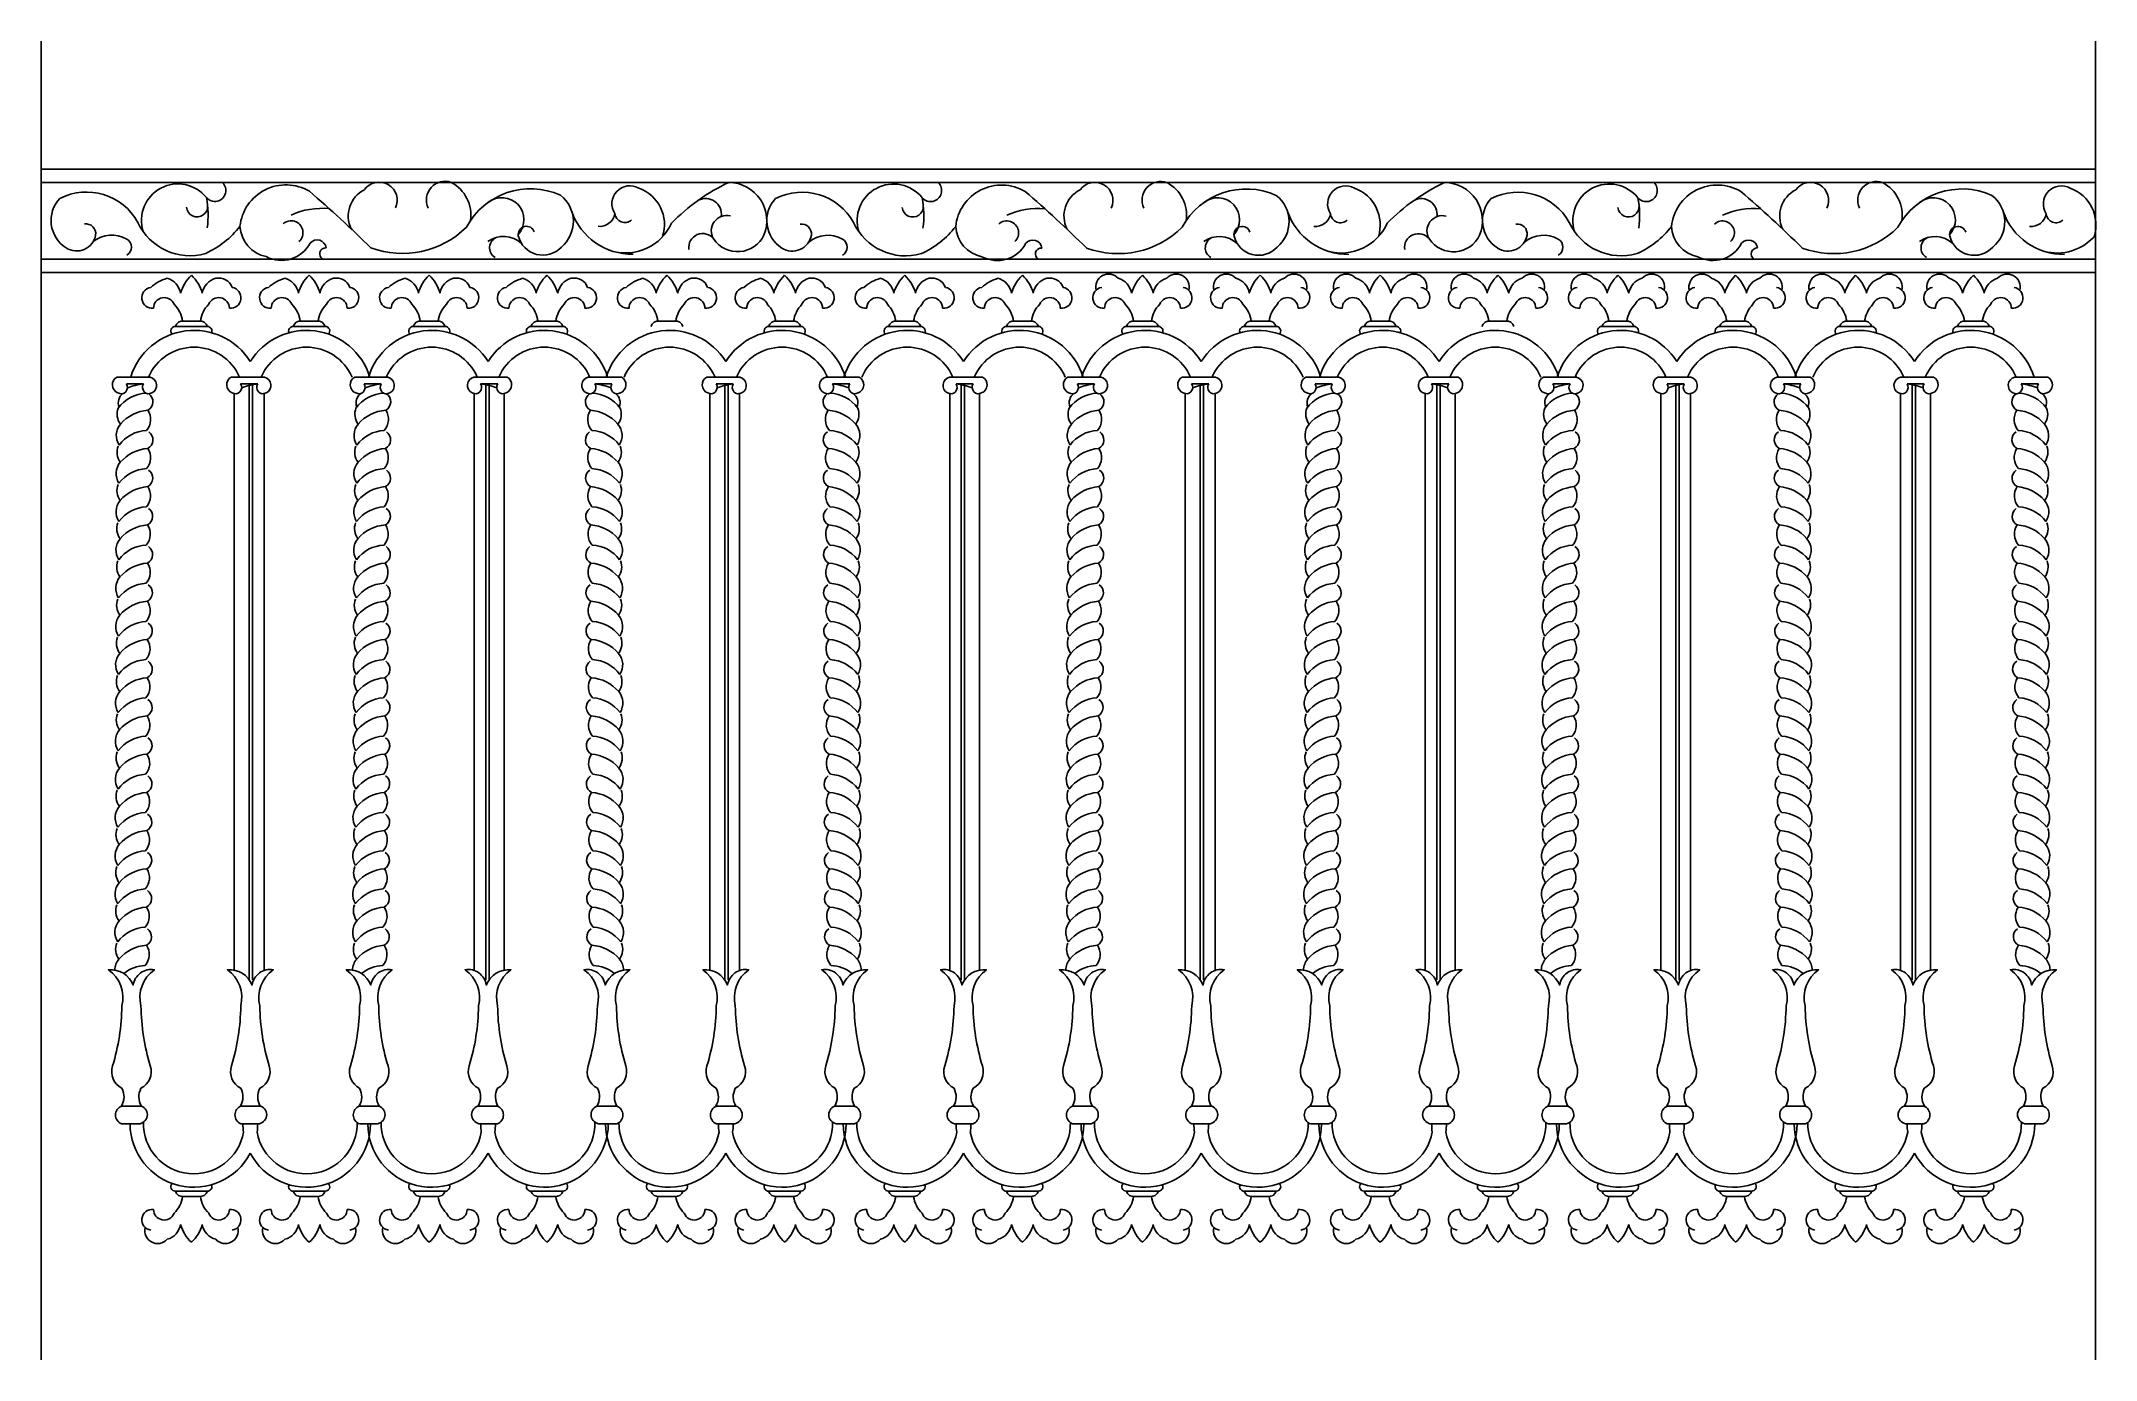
# Model space of a CAD drawing. Header units: metres. Extents: x 2581 to 4418, y 3129 to 4307.
import ezdxf

# ---------------------------------------------------------------- set-up
doc = ezdxf.new("R2010")
doc.units = ezdxf.units.M
for name, color, linetype in [('3', 3, 'Continuous'), ('4', 4, 'Continuous'), ('7', 7, 'Continuous')]:
    doc.layers.add(name, color=color, linetype=linetype)

msp = doc.modelspace()

# ---------------------------------------------------------------- linework, layer by layer
at = {"layer": '3'}
for p, q in [((2580.8, 3128.51), (2580.8, 4307.47)), ((4417.42, 3128.51), (4417.42, 4307.47)), ((2729.54, 4052.41), (2700.87, 4052.41)), ((2722.18, 4057.06), (2708.23, 4057.06)), ((2806.12, 4052.41), (2834.79, 4052.41)), ((2813.48, 4057.06), (2827.43, 4057.06)), ((2942.08, 4052.41), (2913.41, 4052.41)), ((2934.72, 4057.06), (2920.77, 4057.06)), ((3018.66, 4052.41), (3047.33, 4052.41)), ((3026.02, 4057.06), (3039.97, 4057.06)), ((3147.26, 4057.06), (3133.31, 4057.06)), ((3231.2, 4052.41), (3259.87, 4052.41)), ((3238.56, 4057.06), (3252.51, 4057.06)), ((3367.16, 4052.41), (3338.49, 4052.41)), ((3359.8, 4057.06), (3345.85, 4057.06)), ((3443.74, 4052.41), (3472.41, 4052.41)), ((3451.11, 4057.06), (3465.05, 4057.06)), ((3579.71, 4052.41), (3551.04, 4052.41)), ((3572.34, 4057.06), (3558.4, 4057.06)), ((3656.29, 4052.41), (3684.96, 4052.41)), ((3663.65, 4057.06), (3677.59, 4057.06)), ((3792.25, 4052.41), (3763.58, 4052.41)), ((3784.89, 4057.06), (3770.94, 4057.06)), ((3876.19, 4057.06), (3890.14, 4057.06)), ((4004.79, 4052.41), (3976.12, 4052.41)), ((3997.43, 4057.06), (3983.48, 4057.06)), ((4081.37, 4052.41), (4110.04, 4052.41)), ((4088.73, 4057.06), (4102.68, 4057.06)), ((4217.33, 4052.41), (4188.66, 4052.41)), ((4209.97, 4057.06), (4196.02, 4057.06)), ((4293.91, 4052.41), (4322.58, 4052.41)), ((4301.27, 4057.06), (4315.22, 4057.06)), ((2766.87, 4001.02), (2766.87, 3468.31)), ((2769.87, 4001.02), (2769.87, 3468.31)), ((2978.33, 4001.02), (2978.33, 3468.31)), ((2981.33, 4001.02), (2981.33, 3468.31)), ((3191.95, 4001.02), (3191.95, 3468.31)), ((3194.95, 4001.02), (3194.95, 3468.31)), ((3403.42, 4001.02), (3403.42, 3468.31)), ((3406.42, 4001.02), (3406.42, 3468.31)), ((3617.03, 4001.02), (3617.03, 3468.31)), ((3620.03, 4001.02), (3620.03, 3468.31)), ((3828.5, 4001.02), (3828.5, 3468.31)), ((3831.5, 4001.02), (3831.5, 3468.31)), ((4042.12, 4001.02), (4042.12, 3468.31)), ((4045.12, 4001.02), (4045.12, 3468.31)), ((4253.58, 4001.02), (4253.58, 3468.31)), ((4256.58, 4001.02), (4256.58, 3468.31)), ((2652.8, 3339.45), (2667.8, 3339.45)), ((2759.07, 3339.45), (2774.53, 3339.45)), ((2865.34, 3339.45), (2880.34, 3339.45)), ((2989.13, 3339.45), (2973.67, 3339.45)), ((3095.4, 3339.45), (3080.4, 3339.45)), ((3184.15, 3339.45), (3199.62, 3339.45)), ((3307.94, 3339.45), (3292.94, 3339.45)), ((3414.21, 3339.45), (3398.75, 3339.45)), ((3502.97, 3339.45), (3517.97, 3339.45)), ((3609.24, 3339.45), (3624.7, 3339.45)), ((3715.51, 3339.45), (3730.51, 3339.45)), ((3839.3, 3339.45), (3823.83, 3339.45)), ((3928.05, 3339.45), (3943.05, 3339.45)), ((4034.32, 3339.45), (4049.78, 3339.45)), ((4158.11, 3339.45), (4143.11, 3339.45)), ((4264.38, 3339.45), (4248.92, 3339.45)), ((4370.65, 3339.45), (4355.65, 3339.45)), ((2729.54, 3279.32), (2700.87, 3279.32)), ((2722.18, 3274.67), (2708.23, 3274.67)), ((2806.12, 3279.32), (2834.79, 3279.32)), ((2813.48, 3274.67), (2827.43, 3274.67)), ((2942.08, 3279.32), (2913.41, 3279.32)), ((2934.72, 3274.67), (2920.77, 3274.67)), ((3018.66, 3279.32), (3047.33, 3279.32)), ((3026.02, 3274.67), (3039.97, 3274.67)), ((3154.62, 3279.32), (3125.95, 3279.32)), ((3147.26, 3274.67), (3133.31, 3274.67)), ((3231.2, 3279.32), (3259.87, 3279.32)), ((3238.56, 3274.67), (3252.51, 3274.67)), ((3367.16, 3279.32), (3338.49, 3279.32)), ((3359.8, 3274.67), (3345.85, 3274.67)), ((3443.74, 3279.32), (3472.41, 3279.32)), ((3451.11, 3274.67), (3465.05, 3274.67)), ((3579.71, 3279.32), (3551.04, 3279.32)), ((3572.34, 3274.67), (3558.4, 3274.67)), ((3656.29, 3279.32), (3684.96, 3279.32)), ((3663.65, 3274.67), (3677.59, 3274.67)), ((3792.25, 3279.32), (3763.58, 3279.32)), ((3784.89, 3274.67), (3770.94, 3274.67)), ((3868.83, 3279.32), (3897.5, 3279.32)), ((3876.19, 3274.67), (3890.14, 3274.67)), ((4004.79, 3279.32), (3976.12, 3279.32)), ((3997.43, 3274.67), (3983.48, 3274.67)), ((4081.37, 3279.32), (4110.04, 3279.32)), ((4088.73, 3274.67), (4102.68, 3274.67)), ((4217.33, 3279.32), (4188.66, 3279.32)), ((4209.97, 3274.67), (4196.02, 3274.67)), ((4293.91, 3279.32), (4322.58, 3279.32)), ((4301.27, 3274.67), (4315.22, 3274.67))]:
    msp.add_line(p, q, dxfattribs=at)
for centre, radius, start, end in [((2676.42, 3959.42), 33.35, 92.89, 143.06), ((2888.96, 3959.42), 33.35, 92.89, 143.06), ((3071.78, 3959.42), 33.35, 36.94, 87.11), ((3284.32, 3959.42), 33.35, 36.94, 87.11), ((3526.58, 3959.42), 33.35, 92.89, 143.06), ((3739.13, 3959.42), 33.35, 92.89, 143.06), ((3951.67, 3959.42), 33.35, 92.89, 143.06), ((4134.49, 3959.42), 33.35, 36.94, 87.11), ((4347.03, 3959.42), 33.35, 36.94, 87.11), ((2679.02, 3941.57), 36.04, 94.3, 139.26), ((2891.56, 3941.57), 36.04, 94.3, 139.26), ((3069.18, 3941.57), 36.04, 40.74, 85.7), ((3281.72, 3941.57), 36.04, 40.74, 85.7), ((3529.18, 3941.57), 36.04, 94.3, 139.26), ((3741.73, 3941.57), 36.04, 94.3, 139.26), ((3954.27, 3941.57), 36.04, 94.3, 139.26), ((4131.89, 3941.57), 36.04, 40.74, 85.7), ((4344.43, 3941.57), 36.04, 40.74, 85.7), ((2676.98, 3926.37), 33.18, 93.26, 142.98), ((2889.53, 3926.37), 33.18, 93.26, 142.98), ((3071.21, 3926.37), 33.18, 37.02, 86.74), ((3283.76, 3926.37), 33.18, 37.02, 86.74), ((3527.15, 3926.37), 33.18, 93.26, 142.98), ((3739.69, 3926.37), 33.18, 93.26, 142.98), ((3952.23, 3926.37), 33.18, 93.26, 142.98), ((4133.92, 3926.37), 33.18, 37.02, 86.74), ((4346.47, 3926.37), 33.18, 37.02, 86.74), ((2678.92, 3907.41), 36.04, 94.3, 139.26), ((2891.46, 3907.41), 36.04, 94.3, 139.26), ((3069.28, 3907.41), 36.04, 40.74, 85.7), ((3281.82, 3907.41), 36.04, 40.74, 85.7), ((3529.09, 3907.41), 36.04, 94.3, 139.26), ((3741.63, 3907.41), 36.04, 94.3, 139.26), ((3954.17, 3907.41), 36.04, 94.3, 139.26), ((4131.99, 3907.41), 36.04, 40.74, 85.7), ((4344.53, 3907.41), 36.04, 40.74, 85.7), ((2676.89, 3892.2), 33.18, 93.26, 142.98), ((2889.43, 3892.2), 33.18, 93.26, 142.98), ((3071.31, 3892.2), 33.18, 37.02, 86.74), ((3283.85, 3892.2), 33.18, 37.02, 86.74), ((3527.06, 3892.2), 33.18, 93.26, 142.98), ((3739.6, 3892.2), 33.18, 93.26, 142.98), ((3952.14, 3892.2), 33.18, 93.26, 142.98), ((4134.02, 3892.2), 33.18, 37.02, 86.74), ((4346.56, 3892.2), 33.18, 37.02, 86.74), ((2678.83, 3873.24), 36.04, 94.3, 139.26), ((2891.37, 3873.24), 36.04, 94.3, 139.26), ((3069.37, 3873.24), 36.04, 40.74, 85.7), ((3281.91, 3873.24), 36.04, 40.74, 85.7), ((3528.99, 3873.24), 36.04, 94.3, 139.26), ((3741.54, 3873.24), 36.04, 94.3, 139.26), ((3954.08, 3873.24), 36.04, 94.3, 139.26), ((4132.08, 3873.24), 36.04, 40.74, 85.7), ((4344.62, 3873.24), 36.04, 40.74, 85.7), ((2676.79, 3858.04), 33.18, 93.26, 142.98), ((2889.34, 3858.04), 33.18, 93.26, 142.98), ((3071.4, 3858.04), 33.18, 37.02, 86.74), ((3283.95, 3858.04), 33.18, 37.02, 86.74), ((3526.96, 3858.04), 33.18, 93.26, 142.98), ((3739.5, 3858.04), 33.18, 93.26, 142.98), ((3952.05, 3858.04), 33.18, 93.26, 142.98), ((4134.11, 3858.04), 33.18, 37.02, 86.74), ((4346.65, 3858.04), 33.18, 37.02, 86.74), ((2678.73, 3839.08), 36.04, 94.3, 139.26), ((2891.27, 3839.08), 36.04, 94.3, 139.26), ((3069.47, 3839.08), 36.04, 40.74, 85.7), ((3282.01, 3839.08), 36.04, 40.74, 85.7), ((3528.9, 3839.08), 36.04, 94.3, 139.26), ((3741.44, 3839.08), 36.04, 94.3, 139.26), ((3953.98, 3839.08), 36.04, 94.3, 139.26), ((4132.17, 3839.08), 36.04, 40.74, 85.7), ((4344.72, 3839.08), 36.04, 40.74, 85.7), ((2676.7, 3823.87), 33.18, 93.26, 142.98), ((2678.64, 3804.91), 36.04, 94.3, 139.26), ((2889.24, 3823.87), 33.18, 93.26, 142.98), ((2891.18, 3804.91), 36.04, 94.3, 139.26), ((3069.56, 3804.91), 36.04, 40.74, 85.7), ((3071.5, 3823.87), 33.18, 37.02, 86.74), ((3282.1, 3804.91), 36.04, 40.74, 85.7), ((3284.04, 3823.87), 33.18, 37.02, 86.74), ((3526.87, 3823.87), 33.18, 93.26, 142.98), ((3528.81, 3804.91), 36.04, 94.3, 139.26), ((3739.41, 3823.87), 33.18, 93.26, 142.98), ((3741.35, 3804.91), 36.04, 94.3, 139.26), ((3951.95, 3823.87), 33.18, 93.26, 142.98), ((3953.89, 3804.91), 36.04, 94.3, 139.26), ((4132.27, 3804.91), 36.04, 40.74, 85.7), ((4134.21, 3823.87), 33.18, 37.02, 86.74), ((4344.81, 3804.91), 36.04, 40.74, 85.7), ((4346.75, 3823.87), 33.18, 37.02, 86.74), ((2676.61, 3789.71), 33.18, 93.26, 142.98), ((2889.15, 3789.71), 33.18, 93.26, 142.98), ((3071.59, 3789.71), 33.18, 37.02, 86.74), ((3284.13, 3789.71), 33.18, 37.02, 86.74), ((3526.77, 3789.71), 33.18, 93.26, 142.98), ((3739.31, 3789.71), 33.18, 93.26, 142.98), ((3951.86, 3789.71), 33.18, 93.26, 142.98), ((4134.3, 3789.71), 33.18, 37.02, 86.74), ((4346.84, 3789.71), 33.18, 37.02, 86.74), ((2678.54, 3770.75), 36.04, 94.3, 139.26), ((2891.09, 3770.75), 36.04, 94.3, 139.26), ((3069.66, 3770.75), 36.04, 40.74, 85.7), ((3282.2, 3770.75), 36.04, 40.74, 85.7), ((3528.71, 3770.75), 36.04, 94.3, 139.26), ((3741.25, 3770.75), 36.04, 94.3, 139.26), ((3953.79, 3770.75), 36.04, 94.3, 139.26), ((4132.36, 3770.75), 36.04, 40.74, 85.7), ((4344.91, 3770.75), 36.04, 40.74, 85.7), ((2676.51, 3755.54), 33.18, 93.26, 142.98), ((2889.05, 3755.54), 33.18, 93.26, 142.98), ((3071.69, 3755.54), 33.18, 37.02, 86.74), ((3284.23, 3755.54), 33.18, 37.02, 86.74), ((3526.68, 3755.54), 33.18, 93.26, 142.98), ((3739.22, 3755.54), 33.18, 93.26, 142.98), ((3951.76, 3755.54), 33.18, 93.26, 142.98), ((4134.4, 3755.54), 33.18, 37.02, 86.74), ((4346.94, 3755.54), 33.18, 37.02, 86.74), ((2678.45, 3736.58), 36.04, 94.3, 139.26), ((2890.99, 3736.58), 36.04, 94.3, 139.26), ((3069.75, 3736.58), 36.04, 40.74, 85.7), ((3282.29, 3736.58), 36.04, 40.74, 85.7), ((3528.62, 3736.58), 36.04, 94.3, 139.26), ((3741.16, 3736.58), 36.04, 94.3, 139.26), ((3953.7, 3736.58), 36.04, 94.3, 139.26), ((4132.46, 3736.58), 36.04, 40.74, 85.7), ((4345, 3736.58), 36.04, 40.74, 85.7), ((2676.42, 3721.38), 33.18, 93.26, 142.98), ((2888.96, 3721.38), 33.18, 93.26, 142.98), ((3071.78, 3721.38), 33.18, 37.02, 86.74), ((3284.32, 3721.38), 33.18, 37.02, 86.74), ((3526.58, 3721.38), 33.18, 93.26, 142.98), ((3739.13, 3721.38), 33.18, 93.26, 142.98), ((3951.67, 3721.38), 33.18, 93.26, 142.98), ((4134.49, 3721.38), 33.18, 37.02, 86.74), ((4347.03, 3721.38), 33.18, 37.02, 86.74), ((2678.35, 3702.42), 36.04, 94.3, 139.26), ((2890.9, 3702.42), 36.04, 94.3, 139.26), ((3069.84, 3702.42), 36.04, 40.74, 85.7), ((3282.39, 3702.42), 36.04, 40.74, 85.7), ((3528.52, 3702.42), 36.04, 94.3, 139.26), ((3741.06, 3702.42), 36.04, 94.3, 139.26), ((3953.61, 3702.42), 36.04, 94.3, 139.26), ((4132.55, 3702.42), 36.04, 40.74, 85.7), ((4345.1, 3702.42), 36.04, 40.74, 85.7), ((2676.32, 3687.21), 33.18, 93.26, 142.98), ((2888.86, 3687.21), 33.18, 93.26, 142.98), ((3071.88, 3687.21), 33.18, 37.02, 86.74), ((3284.42, 3687.21), 33.18, 37.02, 86.74), ((3526.49, 3687.21), 33.18, 93.26, 142.98), ((3739.03, 3687.21), 33.18, 93.26, 142.98), ((3951.57, 3687.21), 33.18, 93.26, 142.98), ((4134.59, 3687.21), 33.18, 37.02, 86.74), ((4347.13, 3687.21), 33.18, 37.02, 86.74), ((2678.26, 3668.25), 36.04, 94.3, 139.26), ((2890.8, 3668.25), 36.04, 94.3, 139.26), ((3069.94, 3668.25), 36.04, 40.74, 85.7), ((3282.48, 3668.25), 36.04, 40.74, 85.7), ((3528.43, 3668.25), 36.04, 94.3, 139.26), ((3740.97, 3668.25), 36.04, 94.3, 139.26), ((3953.51, 3668.25), 36.04, 94.3, 139.26), ((4132.65, 3668.25), 36.04, 40.74, 85.7), ((4345.19, 3668.25), 36.04, 40.74, 85.7), ((2676.23, 3653.05), 33.18, 93.26, 142.98), ((2888.77, 3653.05), 33.18, 93.26, 142.98), ((3071.97, 3653.05), 33.18, 37.02, 86.74), ((3284.51, 3653.05), 33.18, 37.02, 86.74), ((3526.39, 3653.05), 33.18, 93.26, 142.98), ((3738.94, 3653.05), 33.18, 93.26, 142.98), ((3951.48, 3653.05), 33.18, 93.26, 142.98), ((4134.68, 3653.05), 33.18, 37.02, 86.74), ((4347.22, 3653.05), 33.18, 37.02, 86.74), ((2678.17, 3634.09), 36.04, 94.3, 139.26), ((2890.71, 3634.09), 36.04, 94.3, 139.26), ((3070.03, 3634.09), 36.04, 40.74, 85.7), ((3282.58, 3634.09), 36.04, 40.74, 85.7), ((3528.33, 3634.09), 36.04, 94.3, 139.26), ((3740.87, 3634.09), 36.04, 94.3, 139.26), ((3953.42, 3634.09), 36.04, 94.3, 139.26), ((4132.74, 3634.09), 36.04, 40.74, 85.7), ((4345.28, 3634.09), 36.04, 40.74, 85.7), ((2676.13, 3618.88), 33.18, 93.26, 142.98), ((2888.67, 3618.88), 33.18, 93.26, 142.98), ((3072.07, 3618.88), 33.18, 37.02, 86.74), ((3284.61, 3618.88), 33.18, 37.02, 86.74), ((3526.3, 3618.88), 33.18, 93.26, 142.98), ((3738.84, 3618.88), 33.18, 93.26, 142.98), ((3951.38, 3618.88), 33.18, 93.26, 142.98), ((4134.78, 3618.88), 33.18, 37.02, 86.74), ((4347.32, 3618.88), 33.18, 37.02, 86.74), ((2678.07, 3599.92), 36.04, 94.3, 139.26), ((2890.61, 3599.92), 36.04, 94.3, 139.26), ((3070.13, 3599.92), 36.04, 40.74, 85.7), ((3282.67, 3599.92), 36.04, 40.74, 85.7), ((3528.24, 3599.92), 36.04, 94.3, 139.26), ((3740.78, 3599.92), 36.04, 94.3, 139.26), ((3953.32, 3599.92), 36.04, 94.3, 139.26), ((4132.84, 3599.92), 36.04, 40.74, 85.7), ((4345.38, 3599.92), 36.04, 40.74, 85.7), ((2676.04, 3584.72), 33.18, 93.26, 142.98), ((2677.98, 3565.76), 36.04, 94.3, 139.26), ((2888.58, 3584.72), 33.18, 93.26, 142.98), ((2890.52, 3565.76), 36.04, 94.3, 139.26), ((3070.22, 3565.76), 36.04, 40.74, 85.7), ((3072.16, 3584.72), 33.18, 37.02, 86.74), ((3282.76, 3565.76), 36.04, 40.74, 85.7), ((3284.7, 3584.72), 33.18, 37.02, 86.74), ((3526.21, 3584.72), 33.18, 93.26, 142.98), ((3528.14, 3565.76), 36.04, 94.3, 139.26), ((3738.75, 3584.72), 33.18, 93.26, 142.98), ((3740.68, 3565.76), 36.04, 94.3, 139.26), ((3951.29, 3584.72), 33.18, 93.26, 142.98), ((3953.23, 3565.76), 36.04, 94.3, 139.26), ((4132.93, 3565.76), 36.04, 40.74, 85.7), ((4134.87, 3584.72), 33.18, 37.02, 86.74), ((4345.47, 3565.76), 36.04, 40.74, 85.7), ((4347.41, 3584.72), 33.18, 37.02, 86.74), ((2675.94, 3550.55), 33.18, 93.26, 142.98), ((2888.49, 3550.55), 33.18, 93.26, 142.98), ((3072.26, 3550.55), 33.18, 37.02, 86.74), ((3284.8, 3550.55), 33.18, 37.02, 86.74), ((3526.11, 3550.55), 33.18, 93.26, 142.98), ((3738.65, 3550.55), 33.18, 93.26, 142.98), ((3951.19, 3550.55), 33.18, 93.26, 142.98), ((4134.96, 3550.55), 33.18, 37.02, 86.74), ((4347.51, 3550.55), 33.18, 37.02, 86.74), ((2677.88, 3531.59), 36.04, 94.3, 139.26), ((2890.42, 3531.59), 36.04, 94.3, 139.26), ((3070.32, 3531.59), 36.04, 40.74, 85.7), ((3282.86, 3531.59), 36.04, 40.74, 85.7), ((3528.05, 3531.59), 36.04, 94.3, 139.26), ((3740.59, 3531.59), 36.04, 94.3, 139.26), ((3953.13, 3531.59), 36.04, 94.3, 139.26), ((4133.03, 3531.59), 36.04, 40.74, 85.7), ((4345.57, 3531.59), 36.04, 40.74, 85.7), ((2675.85, 3516.39), 33.18, 93.26, 142.98), ((2888.39, 3516.39), 33.18, 93.26, 142.98), ((3072.35, 3516.39), 33.18, 37.02, 86.74), ((3284.89, 3516.39), 33.18, 37.02, 86.74), ((3526.02, 3516.39), 33.18, 93.26, 142.98), ((3738.56, 3516.39), 33.18, 93.26, 142.98), ((3951.1, 3516.39), 33.18, 93.26, 142.98), ((4135.06, 3516.39), 33.18, 37.02, 86.74), ((4347.6, 3516.39), 33.18, 37.02, 86.74), ((2677.79, 3497.43), 36.04, 94.3, 139.26), ((2890.33, 3497.43), 36.04, 94.3, 139.26), ((3070.41, 3497.43), 36.04, 40.74, 85.7), ((3282.95, 3497.43), 36.04, 40.74, 85.7), ((3527.95, 3497.43), 36.04, 94.3, 139.26), ((3740.5, 3497.43), 36.04, 94.3, 139.26), ((3953.04, 3497.43), 36.04, 94.3, 139.26), ((4133.12, 3497.43), 36.04, 40.74, 85.7), ((4345.66, 3497.43), 36.04, 40.74, 85.7), ((2675.75, 3482.22), 33.18, 93.26, 142.98), ((2888.3, 3482.22), 33.18, 93.26, 142.98), ((3072.44, 3482.22), 33.18, 37.02, 86.74), ((3284.99, 3482.22), 33.18, 37.02, 86.74), ((3525.92, 3482.22), 33.18, 93.26, 142.98), ((3738.46, 3482.22), 33.18, 93.26, 142.98), ((3951, 3482.22), 33.18, 93.26, 142.98), ((4135.15, 3482.22), 33.18, 37.02, 86.74), ((4347.7, 3482.22), 33.18, 37.02, 86.74), ((2677.69, 3463.26), 36.04, 94.3, 139.26), ((2890.23, 3463.26), 36.04, 94.3, 139.26), ((3070.51, 3463.26), 36.04, 40.74, 85.7), ((3283.05, 3463.26), 36.04, 40.74, 85.7), ((3527.86, 3463.26), 36.04, 94.3, 139.26), ((3740.4, 3463.26), 36.04, 94.3, 139.26), ((3952.94, 3463.26), 36.04, 94.3, 139.26), ((4133.22, 3463.26), 36.04, 40.74, 85.7), ((4345.76, 3463.26), 36.04, 40.74, 85.7), ((2675.66, 3448.06), 33.18, 93.26, 128.92), ((2888.2, 3448.06), 33.18, 93.26, 128.92), ((3072.54, 3448.06), 33.18, 51.08, 86.74), ((3285.08, 3448.06), 33.18, 51.08, 86.74), ((3525.83, 3448.06), 33.18, 93.26, 128.92), ((3738.37, 3448.06), 33.18, 93.26, 128.92), ((3950.91, 3448.06), 33.18, 93.26, 128.92), ((4135.25, 3448.06), 33.18, 51.08, 86.74), ((4347.79, 3448.06), 33.18, 51.08, 86.74)]:
    msp.add_arc(centre, radius, start, end, dxfattribs=at)
at = {"layer": '4'}
for points in [[(2652.68, 3355.43, 0.26), (2653.04, 3371.29, -0.37), (2644.72, 3391.28, 0.07), (2653.04, 3444.91, 0.31), (2641.05, 3477.32, -0.33), (2663.14, 3463.59, -0.42), (2682.06, 3477.32, 0.31), (2670.08, 3444.91, 0.07), (2678.39, 3391.28, -0.37), (2670.08, 3371.29, 0.26), (2670.43, 3355.43)], [(2758.95, 3355.43, 0.26), (2759.31, 3371.29, -0.37), (2750.99, 3391.28, 0.07), (2759.31, 3444.91, 0.31), (2747.32, 3477.32, -0.33), (2769.42, 3463.59, -0.42), (2788.34, 3477.32, 0.31), (2776.35, 3444.91, 0.07), (2784.66, 3391.28, -0.37), (2776.35, 3371.29, 0.26), (2776.7, 3355.43)], [(2865.22, 3355.43, 0.26), (2865.58, 3371.29, -0.37), (2857.26, 3391.28, 0.07), (2865.58, 3444.91, 0.31), (2853.59, 3477.32, -0.33), (2875.69, 3463.59, -0.42), (2894.61, 3477.32, 0.31), (2882.62, 3444.91, 0.07), (2890.94, 3391.28, -0.37), (2882.62, 3371.29, 0.26), (2882.97, 3355.43)], [(2989.25, 3355.43, -0.26), (2988.89, 3371.29, 0.37), (2997.21, 3391.28, -0.07), (2988.89, 3444.91, -0.31), (3000.88, 3477.32, 0.33), (2978.78, 3463.59, 0.42), (2959.86, 3477.32, -0.31), (2971.85, 3444.91, -0.07), (2963.53, 3391.28, 0.37), (2971.85, 3371.29, -0.26), (2971.5, 3355.43)], [(3095.52, 3355.43, -0.26), (3095.16, 3371.29, 0.37), (3103.48, 3391.28, -0.07), (3095.16, 3444.91, -0.31), (3107.15, 3477.32, 0.33), (3085.05, 3463.59, 0.42), (3066.13, 3477.32, -0.31), (3078.12, 3444.91, -0.07), (3069.81, 3391.28, 0.37), (3078.12, 3371.29, -0.26), (3077.77, 3355.43)], [(3184.04, 3355.43, 0.26), (3184.39, 3371.29, -0.37), (3176.08, 3391.28, 0.07), (3184.39, 3444.91, 0.31), (3172.4, 3477.32, -0.33), (3194.5, 3463.59, -0.42), (3213.42, 3477.32, 0.31), (3201.43, 3444.91, 0.07), (3209.75, 3391.28, -0.37), (3201.43, 3371.29, 0.26), (3201.79, 3355.43)], [(3308.06, 3355.43, -0.26), (3307.71, 3371.29, 0.37), (3316.02, 3391.28, -0.07), (3307.71, 3444.91, -0.31), (3319.69, 3477.32, 0.33), (3297.6, 3463.59, 0.42), (3278.68, 3477.32, -0.31), (3290.66, 3444.91, -0.07), (3282.35, 3391.28, 0.37), (3290.66, 3371.29, -0.26), (3290.31, 3355.43)], [(3414.33, 3355.43, -0.26), (3413.98, 3371.29, 0.37), (3422.29, 3391.28, -0.07), (3413.98, 3444.91, -0.31), (3425.96, 3477.32, 0.33), (3403.87, 3463.59, 0.42), (3384.95, 3477.32, -0.31), (3396.93, 3444.91, -0.07), (3388.62, 3391.28, 0.37), (3396.93, 3371.29, -0.26), (3396.58, 3355.43)], [(3502.85, 3355.43, 0.26), (3503.2, 3371.29, -0.37), (3494.89, 3391.28, 0.07), (3503.2, 3444.91, 0.31), (3491.22, 3477.32, -0.33), (3513.31, 3463.59, -0.42), (3532.23, 3477.32, 0.31), (3520.25, 3444.91, 0.07), (3528.56, 3391.28, -0.37), (3520.25, 3371.29, 0.26), (3520.6, 3355.43)], [(3609.12, 3355.43, 0.26), (3609.47, 3371.29, -0.37), (3601.16, 3391.28, 0.07), (3609.47, 3444.91, 0.31), (3597.49, 3477.32, -0.33), (3619.58, 3463.59, -0.42), (3638.5, 3477.32, 0.31), (3626.52, 3444.91, 0.07), (3634.83, 3391.28, -0.37), (3626.52, 3371.29, 0.26), (3626.87, 3355.43)], [(3715.39, 3355.43, 0.26), (3715.74, 3371.29, -0.37), (3707.43, 3391.28, 0.07), (3715.74, 3444.91, 0.31), (3703.76, 3477.32, -0.33), (3725.85, 3463.59, -0.42), (3744.77, 3477.32, 0.31), (3732.79, 3444.91, 0.07), (3741.1, 3391.28, -0.37), (3732.79, 3371.29, 0.26), (3733.14, 3355.43)], [(3839.41, 3355.43, -0.26), (3839.06, 3371.29, 0.37), (3847.37, 3391.28, -0.07), (3839.06, 3444.91, -0.31), (3851.04, 3477.32, 0.33), (3828.95, 3463.59, 0.42), (3810.03, 3477.32, -0.31), (3822.02, 3444.91, -0.07), (3813.7, 3391.28, 0.37), (3822.02, 3371.29, -0.26), (3821.66, 3355.43)], [(3927.93, 3355.43, 0.26), (3928.29, 3371.29, -0.37), (3919.97, 3391.28, 0.07), (3928.29, 3444.91, 0.31), (3916.3, 3477.32, -0.33), (3938.4, 3463.59, -0.42), (3957.32, 3477.32, 0.31), (3945.33, 3444.91, 0.07), (3953.64, 3391.28, -0.37), (3945.33, 3371.29, 0.26), (3945.68, 3355.43)], [(4034.2, 3355.43, 0.26), (4034.56, 3371.29, -0.37), (4026.24, 3391.28, 0.07), (4034.56, 3444.91, 0.31), (4022.57, 3477.32, -0.33), (4044.67, 3463.59, -0.42), (4063.59, 3477.32, 0.31), (4051.6, 3444.91, 0.07), (4059.92, 3391.28, -0.37), (4051.6, 3371.29, 0.26), (4051.95, 3355.43)], [(4158.22, 3355.43, -0.26), (4157.87, 3371.29, 0.37), (4166.19, 3391.28, -0.07), (4157.87, 3444.91, -0.31), (4169.86, 3477.32, 0.33), (4147.76, 3463.59, 0.42), (4128.84, 3477.32, -0.31), (4140.83, 3444.91, -0.07), (4132.51, 3391.28, 0.37), (4140.83, 3371.29, -0.26), (4140.48, 3355.43)], [(4264.5, 3355.43, -0.26), (4264.14, 3371.29, 0.37), (4272.46, 3391.28, -0.07), (4264.14, 3444.91, -0.31), (4276.13, 3477.32, 0.33), (4254.03, 3463.59, 0.42), (4235.11, 3477.32, -0.31), (4247.1, 3444.91, -0.07), (4238.79, 3391.28, 0.37), (4247.1, 3371.29, -0.26), (4246.75, 3355.43)], [(4370.77, 3355.43, -0.26), (4370.41, 3371.29, 0.37), (4378.73, 3391.28, -0.07), (4370.41, 3444.91, -0.31), (4382.4, 3477.32, 0.33), (4360.31, 3463.59, 0.42), (4341.38, 3477.32, -0.31), (4353.37, 3444.91, -0.07), (4345.06, 3391.28, 0.37), (4353.37, 3371.29, -0.26), (4353.02, 3355.43)]]:
    msp.add_lwpolyline(points, format="xyb", close=True, dxfattribs=at)
for points in [[(2667.8, 3339.45, 0.82), (2670.43, 3355.43, 0.82)], [(2774.53, 3339.45, 0.82), (2777.17, 3355.43, 0.82)], [(2880.34, 3339.45, 0.82), (2882.97, 3355.43, 0.82)], [(2973.67, 3339.45, -0.82), (2971.03, 3355.43, -0.82)], [(3080.4, 3339.45, -0.82), (3077.77, 3355.43, -0.82)], [(3199.62, 3339.45, 0.82), (3202.25, 3355.43, 0.82)], [(3292.94, 3339.45, -0.82), (3290.31, 3355.43, -0.82)], [(3398.75, 3339.45, -0.82), (3396.12, 3355.43, -0.82)], [(3517.97, 3339.45, 0.82), (3520.6, 3355.43, 0.82)], [(3624.7, 3339.45, 0.82), (3627.33, 3355.43, 0.82)], [(3730.51, 3339.45, 0.82), (3733.14, 3355.43, 0.82)], [(3823.83, 3339.45, -0.82), (3821.2, 3355.43, -0.82)], [(3943.05, 3339.45, 0.82), (3945.68, 3355.43, 0.82)], [(4049.78, 3339.45, 0.82), (4052.42, 3355.43, 0.82)], [(4143.11, 3339.45, -0.82), (4140.48, 3355.43, -0.82)], [(4248.92, 3339.45, -0.82), (4246.28, 3355.43, -0.82)], [(4355.65, 3339.45, -0.82), (4353.02, 3355.43, -0.82)]]:
    msp.add_lwpolyline(points, format="xyb", dxfattribs=at)
for centre, radius, start, end in [((2737.78, 4073.43), 33.44, 132.47, 164.75), ((2692.62, 4073.43), 33.44, 15.25, 47.53), ((2843.03, 4073.43), 33.44, 132.47, 164.75), ((2797.87, 4073.43), 33.44, 15.25, 47.53), ((2950.33, 4073.43), 33.44, 132.47, 164.75), ((2905.16, 4073.43), 33.44, 15.25, 47.53), ((3055.58, 4073.43), 33.44, 132.47, 164.75), ((3010.41, 4073.43), 33.44, 15.25, 47.53), ((3162.87, 4073.43), 33.44, 132.47, 164.75), ((3117.71, 4073.43), 33.44, 15.25, 47.53), ((3268.12, 4073.43), 33.44, 132.47, 164.75), ((3222.96, 4073.43), 33.44, 15.25, 47.53), ((3375.41, 4073.43), 33.44, 132.47, 164.75), ((3330.25, 4073.43), 33.44, 15.25, 47.53), ((3480.66, 4073.43), 33.44, 132.47, 164.75), ((3435.5, 4073.43), 33.44, 15.25, 47.53), ((3535.12, 4087.68), 11.51, 42.06, 194.52), ((3587.95, 4073.43), 33.44, 132.47, 164.75), ((3542.79, 4073.43), 33.44, 15.25, 47.53), ((3595.62, 4087.68), 11.51, 345.48, 137.94), ((3640.37, 4087.68), 11.51, 42.06, 194.52), ((3693.2, 4073.43), 33.44, 132.47, 164.75), ((3648.04, 4073.43), 33.44, 15.25, 47.53), ((3700.87, 4087.68), 11.51, 345.48, 137.94), ((3747.67, 4087.68), 11.51, 42.06, 194.52), ((3800.49, 4073.43), 33.44, 132.47, 164.75), ((3755.33, 4073.43), 33.44, 15.25, 47.53), ((3808.16, 4087.68), 11.51, 345.48, 137.94), ((3852.92, 4087.68), 11.51, 42.06, 194.52), ((3905.74, 4073.43), 33.44, 132.47, 164.75), ((3860.58, 4073.43), 33.44, 15.25, 47.53), ((3913.41, 4087.68), 11.51, 345.48, 137.94), ((3960.21, 4087.68), 11.51, 42.06, 194.52), ((4013.03, 4073.43), 33.44, 132.47, 164.75), ((3967.87, 4073.43), 33.44, 15.25, 47.53), ((4020.7, 4087.68), 11.51, 345.48, 137.94), ((4065.46, 4087.68), 11.51, 42.06, 194.52), ((4118.28, 4073.43), 33.44, 132.47, 164.75), ((4073.12, 4073.43), 33.44, 15.25, 47.53), ((4125.95, 4087.68), 11.51, 345.48, 137.94), ((4172.75, 4087.68), 11.51, 42.06, 194.52), ((4225.58, 4073.43), 33.44, 132.47, 164.75), ((4180.42, 4073.43), 33.44, 15.25, 47.53), ((4233.24, 4087.68), 11.51, 345.48, 137.94), ((4278, 4087.68), 11.51, 42.06, 194.52), ((4330.83, 4073.43), 33.44, 132.47, 164.75), ((4285.67, 4073.43), 33.44, 15.25, 47.53), ((4338.49, 4087.68), 11.51, 345.48, 137.94), ((2680.29, 4077.98), 9.4, 99.23, 276.19), ((2702.19, 4062.28), 34.23, 104.69, 133.13), ((2690.84, 4068.64), 9.54, 21.66, 180), ((2689.17, 4079.37), 16.6, 9.9, 74.85), ((2741.24, 4079.37), 16.6, 105.15, 170.1), ((2739.56, 4068.64), 9.54, 0, 158.34), ((2739.65, 4082.97), 12.72, 19.72, 102.46), ((2750.12, 4077.98), 9.4, 263.81, 80.77), ((2785.54, 4077.98), 9.4, 99.23, 276.19), ((2807.44, 4062.28), 34.23, 104.69, 133.13), ((2796.09, 4068.64), 9.54, 21.66, 180), ((2794.42, 4079.37), 16.6, 9.9, 74.85), ((2846.49, 4079.37), 16.6, 105.15, 170.1), ((2844.82, 4068.64), 9.54, 0, 158.34), ((2844.9, 4082.97), 12.72, 19.72, 102.46), ((2855.37, 4077.98), 9.4, 263.81, 80.77), ((2892.83, 4077.98), 9.4, 99.23, 276.19), ((2914.73, 4062.28), 34.23, 104.69, 133.13), ((2903.38, 4068.64), 9.54, 21.66, 180), ((2901.71, 4079.37), 16.6, 9.9, 74.85), ((2953.78, 4079.37), 16.6, 105.15, 170.1), ((2952.11, 4068.64), 9.54, 0, 158.34), ((2952.19, 4082.97), 12.72, 19.72, 102.46), ((2962.66, 4077.98), 9.4, 263.81, 80.77), ((2998.08, 4077.98), 9.4, 99.23, 276.19), ((3019.98, 4062.28), 34.23, 104.69, 133.13), ((3008.63, 4068.64), 9.54, 21.66, 180), ((3006.96, 4079.37), 16.6, 9.9, 74.85), ((3059.03, 4079.37), 16.6, 105.15, 170.1), ((3057.36, 4068.64), 9.54, 0, 158.34), ((3057.44, 4082.97), 12.72, 19.72, 102.46), ((3067.91, 4077.98), 9.4, 263.81, 80.77), ((3105.37, 4077.98), 9.4, 99.23, 276.19), ((3127.27, 4062.28), 34.23, 104.69, 133.13), ((3115.93, 4068.64), 9.54, 21.66, 180), ((3114.25, 4079.37), 16.6, 9.9, 74.85), ((3166.32, 4079.37), 16.6, 105.15, 170.1), ((3164.65, 4068.64), 9.54, 0, 158.34), ((3164.73, 4082.97), 12.72, 19.72, 102.46), ((3175.2, 4077.98), 9.4, 263.81, 80.77), ((3210.62, 4077.98), 9.4, 99.23, 276.19), ((3232.52, 4062.28), 34.23, 104.69, 133.13), ((3221.18, 4068.64), 9.54, 21.66, 180), ((3219.5, 4079.37), 16.6, 9.9, 74.85), ((3271.57, 4079.37), 16.6, 105.15, 170.1), ((3269.9, 4068.64), 9.54, 0, 158.34), ((3269.98, 4082.97), 12.72, 19.72, 102.46), ((3280.45, 4077.98), 9.4, 263.81, 80.77), ((3317.92, 4077.98), 9.4, 99.23, 276.19), ((3339.81, 4062.28), 34.23, 104.69, 133.13), ((3328.47, 4068.64), 9.54, 21.66, 180), ((3326.79, 4079.37), 16.6, 9.9, 74.85), ((3378.86, 4079.37), 16.6, 105.15, 170.1), ((3377.19, 4068.64), 9.54, 0, 158.34), ((3377.27, 4082.97), 12.72, 19.72, 102.46), ((3387.74, 4077.98), 9.4, 263.81, 80.77), ((3423.17, 4077.98), 9.4, 99.23, 276.19), ((3445.06, 4062.28), 34.23, 104.69, 133.13), ((3433.72, 4068.64), 9.54, 21.66, 180), ((3432.04, 4079.37), 16.6, 9.9, 74.85), ((3484.11, 4079.37), 16.6, 105.15, 170.1), ((3482.44, 4068.64), 9.54, 0, 158.34), ((3482.52, 4082.97), 12.72, 19.72, 102.46), ((3492.99, 4077.98), 9.4, 263.81, 80.77), ((3530.46, 4077.98), 9.4, 99.23, 276.19), ((3541.01, 4068.64), 9.54, 21.66, 180), ((3539.34, 4079.37), 16.6, 9.9, 74.85), ((3591.41, 4079.37), 16.6, 105.15, 170.1), ((3589.73, 4068.64), 9.54, 0, 158.34), ((3600.28, 4077.98), 9.4, 263.81, 80.77), ((3635.71, 4077.98), 9.4, 99.23, 276.19), ((3646.26, 4068.64), 9.54, 21.66, 180), ((3644.59, 4079.37), 16.6, 9.9, 74.85), ((3696.66, 4079.37), 16.6, 105.15, 170.1), ((3694.98, 4068.64), 9.54, 0, 158.34), ((3705.53, 4077.98), 9.4, 263.81, 80.77), ((3743, 4077.98), 9.4, 99.23, 276.19), ((3753.55, 4068.64), 9.54, 21.66, 180), ((3751.88, 4079.37), 16.6, 9.9, 74.85), ((3803.95, 4079.37), 16.6, 105.15, 170.1), ((3802.27, 4068.64), 9.54, 0, 158.34), ((3812.83, 4077.98), 9.4, 263.81, 80.77), ((3848.25, 4077.98), 9.4, 99.23, 276.19), ((3858.8, 4068.64), 9.54, 21.66, 180), ((3857.13, 4079.37), 16.6, 9.9, 74.85), ((3909.2, 4079.37), 16.6, 105.15, 170.1), ((3907.52, 4068.64), 9.54, 0, 158.34), ((3918.08, 4077.98), 9.4, 263.81, 80.77), ((3955.54, 4077.98), 9.4, 99.23, 276.19), ((3966.09, 4068.64), 9.54, 21.66, 180), ((3964.42, 4079.37), 16.6, 9.9, 74.85), ((4016.49, 4079.37), 16.6, 105.15, 170.1), ((4014.82, 4068.64), 9.54, 0, 158.34), ((4025.37, 4077.98), 9.4, 263.81, 80.77), ((4060.79, 4077.98), 9.4, 99.23, 276.19), ((4071.34, 4068.64), 9.54, 21.66, 180), ((4069.67, 4079.37), 16.6, 9.9, 74.85), ((4121.74, 4079.37), 16.6, 105.15, 170.1), ((4120.07, 4068.64), 9.54, 0, 158.34), ((4130.62, 4077.98), 9.4, 263.81, 80.77), ((4168.08, 4077.98), 9.4, 99.23, 276.19), ((4178.63, 4068.64), 9.54, 21.66, 180), ((4176.96, 4079.37), 16.6, 9.9, 74.85), ((4229.03, 4079.37), 16.6, 105.15, 170.1), ((4227.36, 4068.64), 9.54, 0, 158.34), ((4237.91, 4077.98), 9.4, 263.81, 80.77), ((4273.33, 4077.98), 9.4, 99.23, 276.19), ((4283.88, 4068.64), 9.54, 21.66, 180), ((4282.21, 4079.37), 16.6, 9.9, 74.85), ((4334.28, 4079.37), 16.6, 105.15, 170.1), ((4332.61, 4068.64), 9.54, 0, 158.34), ((4343.16, 4077.98), 9.4, 263.81, 80.77), ((2681.54, 4053.68), 25.91, 7.66, 45.48), ((2748.87, 4053.68), 25.91, 134.52, 172.34), ((2786.79, 4053.68), 25.91, 7.66, 45.48), ((2854.12, 4053.68), 25.91, 134.52, 172.34), ((2894.08, 4053.68), 25.91, 7.66, 45.48), ((2961.41, 4053.68), 25.91, 134.52, 172.34), ((2999.33, 4053.68), 25.91, 7.66, 45.48), ((3066.66, 4053.68), 25.91, 134.52, 172.34), ((3106.62, 4053.68), 25.91, 7.66, 45.48), ((3173.95, 4053.68), 25.91, 134.52, 172.34), ((3211.87, 4053.68), 25.91, 7.66, 45.48), ((3279.2, 4053.68), 25.91, 134.52, 172.34), ((3319.16, 4053.68), 25.91, 7.66, 45.48), ((3386.49, 4053.68), 25.91, 134.52, 172.34), ((3424.41, 4053.68), 25.91, 7.66, 45.48), ((3491.74, 4053.68), 25.91, 134.52, 172.34), ((3531.71, 4053.68), 25.91, 7.66, 45.48), ((3599.04, 4053.68), 25.91, 134.52, 172.34), ((3636.96, 4053.68), 25.91, 7.66, 45.48), ((3704.29, 4053.68), 25.91, 134.52, 172.34), ((3744.25, 4053.68), 25.91, 7.66, 45.48), ((3811.58, 4053.68), 25.91, 134.52, 172.34), ((3849.5, 4053.68), 25.91, 7.66, 45.48), ((3916.83, 4053.68), 25.91, 134.52, 172.34), ((3956.79, 4053.68), 25.91, 7.66, 45.48), ((4024.12, 4053.68), 25.91, 134.52, 172.34), ((4062.04, 4053.68), 25.91, 7.66, 45.48), ((4129.37, 4053.68), 25.91, 134.52, 172.34), ((4169.33, 4053.68), 25.91, 7.66, 45.48), ((4236.66, 4053.68), 25.91, 134.52, 172.34), ((4274.58, 4053.68), 25.91, 7.66, 45.48), ((4341.91, 4053.68), 25.91, 134.52, 172.34), ((2717.54, 3989.59), 59.28, 31.97, 162.77), ((2701.02, 4048.24), 4.18, 92.06, 221.9), ((2707.22, 4050.51), 6.63, 81.24, 163.28), ((2723.19, 4050.51), 6.63, 16.72, 98.76), ((2729.39, 4048.24), 4.18, 337.14, 87.94), ((2818.12, 3989.59), 59.28, 17.23, 148.03), ((2806.27, 4048.24), 4.18, 92.06, 202.86), ((2812.47, 4050.51), 6.63, 81.24, 163.28), ((2828.44, 4050.51), 6.63, 16.72, 98.76), ((2834.64, 4048.24), 4.18, 318.1, 87.94), ((2930.08, 3989.59), 59.28, 31.97, 162.77), ((2913.56, 4048.24), 4.18, 92.06, 221.9), ((2919.76, 4050.51), 6.63, 81.24, 163.28), ((2935.73, 4050.51), 6.63, 16.72, 98.76), ((2941.93, 4048.24), 4.18, 337.14, 87.94), ((3030.66, 3989.59), 59.28, 17.23, 148.03), ((3018.81, 4048.24), 4.18, 92.06, 202.86), ((3025.01, 4050.51), 6.63, 81.24, 163.28), ((3040.98, 4050.51), 6.63, 16.72, 98.76), ((3047.18, 4048.24), 4.18, 318.1, 87.94), ((3142.62, 3989.59), 59.28, 31.97, 162.77), ((3132.3, 4050.51), 6.63, 81.24, 163.28), ((3148.27, 4050.51), 6.63, 16.72, 98.76), ((3243.2, 3989.59), 59.28, 17.23, 148.03), ((3231.35, 4048.24), 4.18, 92.06, 202.86), ((3237.55, 4050.51), 6.63, 81.24, 163.28), ((3253.52, 4050.51), 6.63, 16.72, 98.76), ((3259.72, 4048.24), 4.18, 318.1, 87.94), ((3355.16, 3989.59), 59.28, 31.97, 162.77), ((3338.64, 4048.24), 4.18, 92.06, 221.9), ((3344.84, 4050.51), 6.63, 81.24, 163.28), ((3360.81, 4050.51), 6.63, 16.72, 98.76), ((3367.01, 4048.24), 4.18, 337.14, 87.94), ((3455.74, 3989.59), 59.28, 17.23, 148.03), ((3443.89, 4048.24), 4.18, 92.06, 202.86), ((3450.09, 4050.51), 6.63, 81.24, 163.28), ((3466.06, 4050.51), 6.63, 16.72, 98.76), ((3472.26, 4048.24), 4.18, 318.1, 87.94), ((3567.71, 3989.59), 59.28, 31.97, 162.77), ((3551.19, 4048.24), 4.18, 92.06, 221.9), ((3557.39, 4050.51), 6.63, 81.24, 163.28), ((3573.35, 4050.51), 6.63, 16.72, 98.76), ((3579.56, 4048.24), 4.18, 337.14, 87.94), ((3668.29, 3989.59), 59.28, 17.23, 148.03), ((3656.44, 4048.24), 4.18, 92.06, 202.86), ((3662.64, 4050.51), 6.63, 81.24, 163.28), ((3678.61, 4050.51), 6.63, 16.72, 98.76), ((3684.81, 4048.24), 4.18, 318.1, 87.94), ((3780.25, 3989.59), 59.28, 31.97, 162.77), ((3763.73, 4048.24), 4.18, 92.06, 221.9), ((3769.93, 4050.51), 6.63, 81.24, 163.28), ((3785.9, 4050.51), 6.63, 16.72, 98.76), ((3792.1, 4048.24), 4.18, 337.14, 87.94), ((3880.83, 3989.59), 59.28, 17.23, 148.03), ((3875.18, 4050.51), 6.63, 81.24, 163.28), ((3891.15, 4050.51), 6.63, 16.72, 98.76), ((3992.79, 3989.59), 59.28, 31.97, 162.77), ((3976.27, 4048.24), 4.18, 92.06, 221.9), ((3982.47, 4050.51), 6.63, 81.24, 163.28), ((3998.44, 4050.51), 6.63, 16.72, 98.76), ((4004.64, 4048.24), 4.18, 337.14, 87.94), ((4093.37, 3989.59), 59.28, 17.23, 148.03), ((4081.52, 4048.24), 4.18, 92.06, 202.86), ((4087.72, 4050.51), 6.63, 81.24, 163.28), ((4103.69, 4050.51), 6.63, 16.72, 98.76), ((4109.89, 4048.24), 4.18, 318.1, 87.94), ((4205.33, 3989.59), 59.28, 31.97, 162.77), ((4188.81, 4048.24), 4.18, 92.06, 221.9), ((4195.01, 4050.51), 6.63, 81.24, 163.28), ((4210.98, 4050.51), 6.63, 16.72, 98.76), ((4217.18, 4048.24), 4.18, 337.14, 87.94), ((4305.91, 3989.59), 59.28, 17.23, 148.03), ((4294.06, 4048.24), 4.18, 92.06, 202.86), ((4300.26, 4050.51), 6.63, 81.24, 163.28), ((4316.23, 4050.51), 6.63, 16.72, 98.76), ((4322.43, 4048.24), 4.18, 318.1, 87.94), ((2717.54, 3989.59), 44.28, 23.36, 156.64), ((2818.12, 3989.59), 44.28, 23.36, 156.64), ((2930.08, 3989.59), 44.28, 23.36, 156.64), ((3030.66, 3989.59), 44.28, 23.36, 156.64), ((3142.62, 3989.59), 44.28, 23.36, 156.64), ((3243.2, 3989.59), 44.28, 23.36, 156.64), ((3355.16, 3989.59), 44.28, 23.36, 156.64), ((3455.74, 3989.59), 44.28, 23.36, 156.64), ((3567.71, 3989.59), 44.28, 23.36, 156.64), ((3668.29, 3989.59), 44.28, 23.36, 156.64), ((3780.25, 3989.59), 44.28, 23.36, 156.64), ((3880.83, 3989.59), 44.28, 23.36, 156.64), ((3992.79, 3989.59), 44.28, 23.36, 156.64), ((4093.37, 3989.59), 44.28, 23.36, 156.64), ((4205.33, 3989.59), 44.28, 23.36, 156.64), ((4305.91, 3989.59), 44.28, 23.36, 156.64), ((2662.49, 3491), 14.96, 319, 33.26), ((2875.03, 3491), 14.96, 319, 33.26), ((3085.71, 3491), 14.96, 146.74, 221), ((3298.25, 3491), 14.96, 146.74, 221), ((3512.65, 3491), 14.96, 319, 33.26), ((3725.19, 3491), 14.96, 319, 33.26), ((3937.74, 3491), 14.96, 319, 33.26), ((4148.42, 3491), 14.96, 146.74, 221), ((4360.96, 3491), 14.96, 146.74, 221), ((2662.54, 3476.58), 15.87, 139.99, 178.18), ((2875.08, 3476.58), 15.87, 139.99, 178.18), ((3085.66, 3476.58), 15.87, 1.82, 40.01), ((3298.2, 3476.58), 15.87, 1.82, 40.01), ((3512.71, 3476.58), 15.87, 139.99, 178.18), ((3725.25, 3476.58), 15.87, 139.99, 178.18), ((3937.79, 3476.58), 15.87, 139.99, 178.18), ((4148.37, 3476.58), 15.87, 1.82, 40.01), ((4360.91, 3476.58), 15.87, 1.82, 40.01), ((2655.87, 3347.51), 8.54, 111.93, 248.07), ((2762.61, 3347.51), 8.54, 111.93, 248.07), ((2868.42, 3347.51), 8.54, 111.93, 248.07), ((2985.59, 3347.51), 8.54, 291.93, 68.07), ((3092.33, 3347.51), 8.54, 291.93, 68.07), ((3187.69, 3347.51), 8.54, 111.93, 248.07), ((3304.87, 3347.51), 8.54, 291.93, 68.07), ((3410.68, 3347.51), 8.54, 291.93, 68.07), ((3506.04, 3347.51), 8.54, 111.93, 248.07), ((3612.77, 3347.51), 8.54, 111.93, 248.07), ((3718.58, 3347.51), 8.54, 111.93, 248.07), ((3835.76, 3347.51), 8.54, 291.93, 68.07), ((3931.12, 3347.51), 8.54, 111.93, 248.07), ((4037.86, 3347.51), 8.54, 111.93, 248.07), ((4155.03, 3347.51), 8.54, 291.93, 68.07), ((4260.84, 3347.51), 8.54, 291.93, 68.07), ((4367.58, 3347.51), 8.54, 291.93, 68.07), ((2717.37, 3339.93), 57.07, 180.48, 332.16), ((2717.37, 3339.93), 45.07, 178.68, 350.07), ((2818.29, 3339.93), 57.07, 180.48, 187.83), ((2818.29, 3339.93), 57.07, 207.84, 359.52), ((2818.29, 3339.93), 45.07, 189.93, 1.32), ((2717.37, 3339.93), 57.07, 352.17, 359.52), ((2929.91, 3339.93), 57.07, 180.48, 332.16), ((2929.91, 3339.93), 45.07, 178.68, 350.07), ((3030.83, 3339.93), 57.07, 180.48, 187.83), ((3030.83, 3339.93), 57.07, 207.84, 359.52), ((3030.83, 3339.93), 45.07, 189.93, 1.32), ((2929.91, 3339.93), 57.07, 352.17, 359.52), ((3142.45, 3339.93), 57.07, 180.48, 332.16), ((3142.45, 3339.93), 45.07, 178.68, 350.07), ((3243.38, 3339.93), 57.07, 180.48, 187.83), ((3243.38, 3339.93), 57.07, 207.84, 359.52), ((3243.38, 3339.93), 45.07, 189.93, 1.32), ((3142.45, 3339.93), 57.07, 352.17, 359.52), ((3354.99, 3339.93), 57.07, 180.48, 332.16), ((3354.99, 3339.93), 45.07, 178.68, 350.07), ((3455.92, 3339.93), 57.07, 180.48, 187.83), ((3455.92, 3339.93), 57.07, 207.84, 359.52), ((3455.92, 3339.93), 45.07, 189.93, 1.32), ((3354.99, 3339.93), 57.07, 352.17, 359.52), ((3567.53, 3339.93), 57.07, 180.48, 332.16), ((3567.53, 3339.93), 45.07, 178.68, 350.07), ((3668.46, 3339.93), 57.07, 180.48, 187.83), ((3668.46, 3339.93), 57.07, 207.84, 359.52), ((3668.46, 3339.93), 45.07, 189.93, 1.32), ((3567.53, 3339.93), 57.07, 352.17, 359.52), ((3780.07, 3339.93), 57.07, 180.48, 332.16), ((3780.07, 3339.93), 45.07, 178.68, 350.07), ((3881, 3339.93), 57.07, 180.48, 187.83), ((3881, 3339.93), 57.07, 207.84, 359.52), ((3881, 3339.93), 45.07, 189.93, 1.32), ((3780.07, 3339.93), 57.07, 352.17, 359.52), ((3992.62, 3339.93), 57.07, 180.48, 332.16), ((3992.62, 3339.93), 45.07, 178.68, 350.07), ((4093.54, 3339.93), 57.07, 180.48, 187.83), ((4093.54, 3339.93), 57.07, 207.84, 359.52), ((4093.54, 3339.93), 45.07, 189.93, 1.32), ((3992.62, 3339.93), 57.07, 352.17, 359.52), ((4205.16, 3339.93), 57.07, 180.48, 332.16), ((4205.16, 3339.93), 45.07, 178.68, 350.07), ((4306.08, 3339.93), 57.07, 180.48, 187.83), ((4306.08, 3339.93), 57.07, 207.84, 359.52), ((4306.08, 3339.93), 45.07, 189.93, 1.32), ((4205.16, 3339.93), 57.07, 352.17, 359.52), ((2701.02, 3283.49), 4.18, 138.1, 267.94), ((2681.54, 3278.05), 25.91, 314.52, 352.34), ((2707.22, 3281.23), 6.63, 196.72, 278.76), ((2723.19, 3281.23), 6.63, 261.24, 343.28), ((2748.87, 3278.05), 25.91, 187.66, 225.48), ((2729.39, 3283.49), 4.18, 272.06, 22.86), ((2806.27, 3283.49), 4.18, 157.14, 267.94), ((2786.79, 3278.05), 25.91, 314.52, 352.34), ((2812.47, 3281.23), 6.63, 196.72, 278.76), ((2828.44, 3281.23), 6.63, 261.24, 343.28), ((2854.12, 3278.05), 25.91, 187.66, 225.48), ((2834.64, 3283.49), 4.18, 272.06, 41.9), ((2913.56, 3283.49), 4.18, 138.1, 267.94), ((2894.08, 3278.05), 25.91, 314.52, 352.34), ((2919.76, 3281.23), 6.63, 196.72, 278.76), ((2935.73, 3281.23), 6.63, 261.24, 343.28), ((2961.41, 3278.05), 25.91, 187.66, 225.48), ((2941.93, 3283.49), 4.18, 272.06, 22.86), ((3018.81, 3283.49), 4.18, 157.14, 267.94), ((2999.33, 3278.05), 25.91, 314.52, 352.34), ((3025.01, 3281.23), 6.63, 196.72, 278.76), ((3040.98, 3281.23), 6.63, 261.24, 343.28), ((3066.66, 3278.05), 25.91, 187.66, 225.48), ((3047.18, 3283.49), 4.18, 272.06, 41.9), ((3126.1, 3283.49), 4.18, 138.1, 267.94), ((3106.62, 3278.05), 25.91, 314.52, 352.34), ((3132.3, 3281.23), 6.63, 196.72, 278.76), ((3148.27, 3281.23), 6.63, 261.24, 343.28), ((3173.95, 3278.05), 25.91, 187.66, 225.48), ((3154.47, 3283.49), 4.18, 272.06, 22.86), ((3231.35, 3283.49), 4.18, 157.14, 267.94), ((3211.87, 3278.05), 25.91, 314.52, 352.34), ((3237.55, 3281.23), 6.63, 196.72, 278.76), ((3253.52, 3281.23), 6.63, 261.24, 343.28), ((3279.2, 3278.05), 25.91, 187.66, 225.48), ((3259.72, 3283.49), 4.18, 272.06, 41.9), ((3338.64, 3283.49), 4.18, 138.1, 267.94), ((3319.16, 3278.05), 25.91, 314.52, 352.34), ((3344.84, 3281.23), 6.63, 196.72, 278.76), ((3360.81, 3281.23), 6.63, 261.24, 343.28), ((3386.49, 3278.05), 25.91, 187.66, 225.48), ((3367.01, 3283.49), 4.18, 272.06, 22.86), ((3443.89, 3283.49), 4.18, 157.14, 267.94), ((3424.41, 3278.05), 25.91, 314.52, 352.34), ((3450.09, 3281.23), 6.63, 196.72, 278.76), ((3466.06, 3281.23), 6.63, 261.24, 343.28), ((3491.74, 3278.05), 25.91, 187.66, 225.48), ((3472.26, 3283.49), 4.18, 272.06, 41.9), ((3551.19, 3283.49), 4.18, 138.1, 267.94), ((3531.71, 3278.05), 25.91, 314.52, 352.34), ((3557.39, 3281.23), 6.63, 196.72, 278.76), ((3573.35, 3281.23), 6.63, 261.24, 343.28), ((3599.04, 3278.05), 25.91, 187.66, 225.48), ((3579.56, 3283.49), 4.18, 272.06, 22.86), ((3656.44, 3283.49), 4.18, 157.14, 267.94), ((3636.96, 3278.05), 25.91, 314.52, 352.34), ((3662.64, 3281.23), 6.63, 196.72, 278.76), ((3678.61, 3281.23), 6.63, 261.24, 343.28), ((3704.29, 3278.05), 25.91, 187.66, 225.48), ((3684.81, 3283.49), 4.18, 272.06, 41.9), ((3763.73, 3283.49), 4.18, 138.1, 267.94), ((3744.25, 3278.05), 25.91, 314.52, 352.34), ((3769.93, 3281.23), 6.63, 196.72, 278.76), ((3785.9, 3281.23), 6.63, 261.24, 343.28), ((3811.58, 3278.05), 25.91, 187.66, 225.48), ((3792.1, 3283.49), 4.18, 272.06, 22.86), ((3868.98, 3283.49), 4.18, 157.14, 267.94), ((3849.5, 3278.05), 25.91, 314.52, 352.34), ((3875.18, 3281.23), 6.63, 196.72, 278.76), ((3891.15, 3281.23), 6.63, 261.24, 343.28), ((3916.83, 3278.05), 25.91, 187.66, 225.48), ((3897.35, 3283.49), 4.18, 272.06, 41.9), ((3976.27, 3283.49), 4.18, 138.1, 267.94), ((3956.79, 3278.05), 25.91, 314.52, 352.34), ((3982.47, 3281.23), 6.63, 196.72, 278.76), ((3998.44, 3281.23), 6.63, 261.24, 343.28), ((4024.12, 3278.05), 25.91, 187.66, 225.48), ((4004.64, 3283.49), 4.18, 272.06, 22.86), ((4081.52, 3283.49), 4.18, 157.14, 267.94), ((4062.04, 3278.05), 25.91, 314.52, 352.34), ((4087.72, 3281.23), 6.63, 196.72, 278.76), ((4103.69, 3281.23), 6.63, 261.24, 343.28), ((4129.37, 3278.05), 25.91, 187.66, 225.48), ((4109.89, 3283.49), 4.18, 272.06, 41.9), ((4188.81, 3283.49), 4.18, 138.1, 267.94), ((4169.33, 3278.05), 25.91, 314.52, 352.34), ((4195.01, 3281.23), 6.63, 196.72, 278.76), ((4210.98, 3281.23), 6.63, 261.24, 343.28), ((4236.66, 3278.05), 25.91, 187.66, 225.48), ((4217.18, 3283.49), 4.18, 272.06, 22.86), ((4294.06, 3283.49), 4.18, 157.14, 267.94), ((4274.58, 3278.05), 25.91, 314.52, 352.34), ((4300.26, 3281.23), 6.63, 196.72, 278.76), ((4316.23, 3281.23), 6.63, 261.24, 343.28), ((4341.91, 3278.05), 25.91, 187.66, 225.48), ((4322.43, 3283.49), 4.18, 272.06, 41.9), ((2680.29, 3253.75), 9.4, 83.81, 260.77), ((2690.84, 3263.09), 9.54, 180, 338.34), ((2739.56, 3263.09), 9.54, 201.66, 0), ((2750.12, 3253.75), 9.4, 279.23, 96.19), ((2785.54, 3253.75), 9.4, 83.81, 260.77), ((2796.09, 3263.09), 9.54, 180, 338.34), ((2844.82, 3263.09), 9.54, 201.66, 0), ((2855.37, 3253.75), 9.4, 279.23, 96.19), ((2892.83, 3253.75), 9.4, 83.81, 260.77), ((2903.38, 3263.09), 9.54, 180, 338.34), ((2952.11, 3263.09), 9.54, 201.66, 0), ((2962.66, 3253.75), 9.4, 279.23, 96.19), ((2998.08, 3253.75), 9.4, 83.81, 260.77), ((3008.63, 3263.09), 9.54, 180, 338.34), ((3057.36, 3263.09), 9.54, 201.66, 0), ((3067.91, 3253.75), 9.4, 279.23, 96.19), ((3105.37, 3253.75), 9.4, 83.81, 260.77), ((3115.93, 3263.09), 9.54, 180, 338.34), ((3164.65, 3263.09), 9.54, 201.66, 0), ((3175.2, 3253.75), 9.4, 279.23, 96.19), ((3210.62, 3253.75), 9.4, 83.81, 260.77), ((3221.18, 3263.09), 9.54, 180, 338.34), ((3269.9, 3263.09), 9.54, 201.66, 0), ((3280.45, 3253.75), 9.4, 279.23, 96.19), ((3317.92, 3253.75), 9.4, 83.81, 260.77), ((3328.47, 3263.09), 9.54, 180, 338.34), ((3377.19, 3263.09), 9.54, 201.66, 0), ((3387.74, 3253.75), 9.4, 279.23, 96.19), ((3423.17, 3253.75), 9.4, 83.81, 260.77), ((3433.72, 3263.09), 9.54, 180, 338.34), ((3482.44, 3263.09), 9.54, 201.66, 0), ((3492.99, 3253.75), 9.4, 279.23, 96.19), ((3530.46, 3253.75), 9.4, 83.81, 260.77), ((3541.01, 3263.09), 9.54, 180, 338.34), ((3589.73, 3263.09), 9.54, 201.66, 0), ((3600.28, 3253.75), 9.4, 279.23, 96.19), ((3635.71, 3253.75), 9.4, 83.81, 260.77), ((3646.26, 3263.09), 9.54, 180, 338.34), ((3694.98, 3263.09), 9.54, 201.66, 0), ((3705.53, 3253.75), 9.4, 279.23, 96.19), ((3743, 3253.75), 9.4, 83.81, 260.77), ((3753.55, 3263.09), 9.54, 180, 338.34), ((3802.27, 3263.09), 9.54, 201.66, 0), ((3812.83, 3253.75), 9.4, 279.23, 96.19), ((3848.25, 3253.75), 9.4, 83.81, 260.77), ((3858.8, 3263.09), 9.54, 180, 338.34), ((3907.52, 3263.09), 9.54, 201.66, 0), ((3918.08, 3253.75), 9.4, 279.23, 96.19), ((3955.54, 3253.75), 9.4, 83.81, 260.77), ((3966.09, 3263.09), 9.54, 180, 338.34), ((4014.82, 3263.09), 9.54, 201.66, 0), ((4025.37, 3253.75), 9.4, 279.23, 96.19), ((4060.79, 3253.75), 9.4, 83.81, 260.77), ((4071.34, 3263.09), 9.54, 180, 338.34), ((4120.07, 3263.09), 9.54, 201.66, 0), ((4130.62, 3253.75), 9.4, 279.23, 96.19), ((4168.08, 3253.75), 9.4, 83.81, 260.77), ((4178.63, 3263.09), 9.54, 180, 338.34), ((4227.36, 3263.09), 9.54, 201.66, 0), ((4237.91, 3253.75), 9.4, 279.23, 96.19), ((4273.33, 3253.75), 9.4, 83.81, 260.77), ((4283.88, 3263.09), 9.54, 180, 338.34), ((4332.61, 3263.09), 9.54, 201.66, 0), ((4343.16, 3253.75), 9.4, 279.23, 96.19), ((2684.96, 3244.05), 11.51, 165.48, 317.94), ((2689.17, 3252.36), 16.6, 285.15, 350.1), ((2737.78, 3258.3), 33.44, 195.25, 227.53), ((2692.62, 3258.3), 33.44, 312.47, 344.75), ((2741.24, 3252.36), 16.6, 189.9, 254.85), ((2745.45, 3244.05), 11.51, 222.06, 14.52), ((2790.21, 3244.05), 11.51, 165.48, 317.94), ((2794.42, 3252.36), 16.6, 285.15, 350.1), ((2843.03, 3258.3), 33.44, 195.25, 227.53), ((2797.87, 3258.3), 33.44, 312.47, 344.75), ((2846.49, 3252.36), 16.6, 189.9, 254.85), ((2850.7, 3244.05), 11.51, 222.06, 14.52), ((2897.5, 3244.05), 11.51, 165.48, 317.94), ((2901.71, 3252.36), 16.6, 285.15, 350.1), ((2950.33, 3258.3), 33.44, 195.25, 227.53), ((2905.16, 3258.3), 33.44, 312.47, 344.75), ((2953.78, 3252.36), 16.6, 189.9, 254.85), ((2957.99, 3244.05), 11.51, 222.06, 14.52), ((3002.75, 3244.05), 11.51, 165.48, 317.94), ((3006.96, 3252.36), 16.6, 285.15, 350.1), ((3055.58, 3258.3), 33.44, 195.25, 227.53), ((3010.41, 3258.3), 33.44, 312.47, 344.75), ((3059.03, 3252.36), 16.6, 189.9, 254.85), ((3063.24, 3244.05), 11.51, 222.06, 14.52), ((3110.04, 3244.05), 11.51, 165.48, 317.94), ((3114.25, 3252.36), 16.6, 285.15, 350.1), ((3162.87, 3258.3), 33.44, 195.25, 227.53), ((3117.71, 3258.3), 33.44, 312.47, 344.75), ((3166.32, 3252.36), 16.6, 189.9, 254.85), ((3170.53, 3244.05), 11.51, 222.06, 14.52), ((3215.29, 3244.05), 11.51, 165.48, 317.94), ((3219.5, 3252.36), 16.6, 285.15, 350.1), ((3268.12, 3258.3), 33.44, 195.25, 227.53), ((3222.96, 3258.3), 33.44, 312.47, 344.75), ((3271.57, 3252.36), 16.6, 189.9, 254.85), ((3275.78, 3244.05), 11.51, 222.06, 14.52), ((3322.58, 3244.05), 11.51, 165.48, 317.94), ((3326.79, 3252.36), 16.6, 285.15, 350.1), ((3375.41, 3258.3), 33.44, 195.25, 227.53), ((3330.25, 3258.3), 33.44, 312.47, 344.75), ((3378.86, 3252.36), 16.6, 189.9, 254.85), ((3383.07, 3244.05), 11.51, 222.06, 14.52), ((3427.83, 3244.05), 11.51, 165.48, 317.94), ((3432.04, 3252.36), 16.6, 285.15, 350.1), ((3480.66, 3258.3), 33.44, 195.25, 227.53), ((3435.5, 3258.3), 33.44, 312.47, 344.75), ((3484.11, 3252.36), 16.6, 189.9, 254.85), ((3488.33, 3244.05), 11.51, 222.06, 14.52), ((3535.12, 3244.05), 11.51, 165.48, 317.94), ((3539.34, 3252.36), 16.6, 285.15, 350.1), ((3587.95, 3258.3), 33.44, 195.25, 227.53), ((3542.79, 3258.3), 33.44, 312.47, 344.75), ((3591.41, 3252.36), 16.6, 189.9, 254.85), ((3595.62, 3244.05), 11.51, 222.06, 14.52), ((3640.37, 3244.05), 11.51, 165.48, 317.94), ((3644.59, 3252.36), 16.6, 285.15, 350.1), ((3693.2, 3258.3), 33.44, 195.25, 227.53), ((3648.04, 3258.3), 33.44, 312.47, 344.75), ((3696.66, 3252.36), 16.6, 189.9, 254.85), ((3700.87, 3244.05), 11.51, 222.06, 14.52), ((3747.67, 3244.05), 11.51, 165.48, 317.94), ((3751.88, 3252.36), 16.6, 285.15, 350.1), ((3800.49, 3258.3), 33.44, 195.25, 227.53), ((3755.33, 3258.3), 33.44, 312.47, 344.75), ((3803.95, 3252.36), 16.6, 189.9, 254.85), ((3808.16, 3244.05), 11.51, 222.06, 14.52), ((3852.92, 3244.05), 11.51, 165.48, 317.94), ((3857.13, 3252.36), 16.6, 285.15, 350.1), ((3905.74, 3258.3), 33.44, 195.25, 227.53), ((3860.58, 3258.3), 33.44, 312.47, 344.75), ((3909.2, 3252.36), 16.6, 189.9, 254.85), ((3913.41, 3244.05), 11.51, 222.06, 14.52), ((3960.21, 3244.05), 11.51, 165.48, 317.94), ((3964.42, 3252.36), 16.6, 285.15, 350.1), ((4013.03, 3258.3), 33.44, 195.25, 227.53), ((3967.87, 3258.3), 33.44, 312.47, 344.75), ((4016.49, 3252.36), 16.6, 189.9, 254.85), ((4020.7, 3244.05), 11.51, 222.06, 14.52), ((4065.46, 3244.05), 11.51, 165.48, 317.94), ((4069.67, 3252.36), 16.6, 285.15, 350.1), ((4118.28, 3258.3), 33.44, 195.25, 227.53), ((4073.12, 3258.3), 33.44, 312.47, 344.75), ((4121.74, 3252.36), 16.6, 189.9, 254.85), ((4125.95, 3244.05), 11.51, 222.06, 14.52), ((4172.75, 3244.05), 11.51, 165.48, 317.94), ((4176.96, 3252.36), 16.6, 285.15, 350.1), ((4225.58, 3258.3), 33.44, 195.25, 227.53), ((4180.42, 3258.3), 33.44, 312.47, 344.75), ((4229.03, 3252.36), 16.6, 189.9, 254.85), ((4233.24, 3244.05), 11.51, 222.06, 14.52), ((4278, 3244.05), 11.51, 165.48, 317.94), ((4282.21, 3252.36), 16.6, 285.15, 350.1), ((4330.83, 3258.3), 33.44, 195.25, 227.53), ((4285.67, 3258.3), 33.44, 312.47, 344.75), ((4334.28, 3252.36), 16.6, 189.9, 254.85), ((4338.49, 3244.05), 11.51, 222.06, 14.52)]:
    msp.add_arc(centre, radius, start, end, dxfattribs=at)
at = {"layer": '7'}
for p, q in [((2580.8, 4193.03), (4417.42, 4193.03)), ((2580.8, 4181.03), (4417.42, 4181.03)), ((4417.42, 4112.53), (2580.8, 4112.53)), ((4417.42, 4100.53), (2580.8, 4100.53)), ((2648.67, 4007.15), (2678.25, 4007.15)), ((2750.83, 4007.15), (2780.41, 4007.15)), ((2861.21, 4007.15), (2890.79, 4007.15)), ((2997.36, 4007.15), (2967.79, 4007.15)), ((3099.53, 4007.15), (3069.95, 4007.15)), ((3175.92, 4007.15), (3205.5, 4007.15)), ((3312.07, 4007.15), (3282.49, 4007.15)), ((3422.45, 4007.15), (3392.87, 4007.15)), ((3498.83, 4007.15), (3528.41, 4007.15)), ((3601, 4007.15), (3630.58, 4007.15)), ((3711.38, 4007.15), (3740.96, 4007.15)), ((3847.53, 4007.15), (3817.95, 4007.15)), ((3923.92, 4007.15), (3953.5, 4007.15)), ((4026.09, 4007.15), (4055.66, 4007.15)), ((4162.24, 4007.15), (4132.66, 4007.15)), ((4272.62, 4007.15), (4243.04, 4007.15)), ((4374.78, 4007.15), (4345.2, 4007.15)), ((2657.03, 4001.02), (2672.37, 4001.02)), ((2753.46, 3992.29), (2753.46, 3477.08)), ((2759.2, 4001.02), (2774.54, 4001.02)), ((2780.22, 3992.94), (2780.22, 3476.42)), ((2869.57, 4001.02), (2884.91, 4001.02)), ((2967.98, 3992.94), (2967.98, 3476.42)), ((2989, 4001.02), (2973.66, 4001.02)), ((2994.74, 3992.29), (2994.74, 3477.08)), ((3091.17, 4001.02), (3075.83, 4001.02)), ((3178.54, 3992.29), (3178.54, 3477.08)), ((3184.28, 4001.02), (3199.62, 4001.02)), ((3205.3, 3992.94), (3205.3, 3476.42)), ((3303.71, 4001.02), (3288.37, 4001.02)), ((3393.06, 3992.94), (3393.06, 3476.42)), ((3414.08, 4001.02), (3398.75, 4001.02)), ((3419.82, 3992.29), (3419.82, 3477.08)), ((3507.2, 4001.02), (3522.53, 4001.02)), ((3603.62, 3992.29), (3603.62, 3477.08)), ((3609.37, 4001.02), (3624.7, 4001.02)), ((3630.39, 3992.94), (3630.39, 3476.42)), ((3719.74, 4001.02), (3735.08, 4001.02)), ((3818.14, 3992.94), (3818.14, 3476.42)), ((3839.17, 4001.02), (3823.83, 4001.02)), ((3844.91, 3992.29), (3844.91, 3477.08)), ((3932.28, 4001.02), (3947.62, 4001.02)), ((4028.71, 3992.29), (4028.71, 3477.08)), ((4034.45, 4001.02), (4049.79, 4001.02)), ((4055.47, 3992.94), (4055.47, 3476.42)), ((4153.88, 4001.02), (4138.54, 4001.02)), ((4243.23, 3992.94), (4243.23, 3476.42)), ((4264.25, 4001.02), (4248.91, 4001.02)), ((4269.99, 3992.29), (4269.99, 3477.08)), ((4366.42, 4001.02), (4351.08, 4001.02))]:
    msp.add_line(p, q, dxfattribs=at)
for centre, radius, start, end in [((2621.31, 4119.88), 52.64, 29.04, 116.93), ((2703.12, 4147.16), 32.66, 38.59, 197.49), ((2736.11, 4173.99), 9.88, 220.86, 46.58), ((2799.67, 4137.64), 41.3, 59.52, 174.11), ((2171.09, 3413.3), 999.69, 45.2, 49.48), ((2881.74, 4151.17), 26.34, 116.93, 206.31), ((2882.94, 4165.16), 16.21, 334.84, 144.13), ((2941.93, 4165.43), 16.7, 70.41, 205.43), ((2931.62, 4151.83), 33.37, 351.76, 61.54), ((3018.41, 4110.32), 65.11, 65.71, 151.72), ((3107.19, 4162.03), 16.1, 60.72, 212.94), ((3103.24, 4143.29), 34.86, 342.37, 70.16), ((3272.84, 4018.01), 180.49, 115.32, 135.41), ((3195.34, 4146.96), 34.2, 337.79, 89.51), ((3261.14, 4119.74), 52.64, 29.04, 116.93), ((3342.96, 4147.02), 32.66, 38.59, 197.49), ((3375.95, 4173.85), 9.88, 220.86, 46.58), ((3439.5, 4137.5), 41.3, 59.52, 174.11), ((2810.92, 3413.16), 999.69, 45.2, 49.48), ((3521.58, 4151.03), 26.34, 116.93, 206.31), ((3522.78, 4165.02), 16.21, 334.84, 144.13), ((3581.76, 4165.3), 16.7, 70.41, 205.43), ((3571.46, 4151.69), 33.37, 351.76, 61.54), ((3658.25, 4110.18), 65.11, 65.71, 151.72), ((3747.03, 4161.9), 16.1, 60.72, 212.94), ((3743.08, 4143.15), 34.86, 342.37, 70.16), ((3912.67, 4017.88), 180.49, 115.32, 135.41), ((3835.18, 4146.83), 34.2, 337.79, 89.51), ((3900.98, 4119.75), 52.64, 29.04, 116.93), ((3982.8, 4147.03), 32.66, 38.59, 197.49), ((4015.79, 4173.86), 9.88, 220.86, 46.58), ((4079.34, 4137.51), 41.3, 59.52, 174.11), ((3450.76, 3413.17), 999.69, 45.2, 49.48), ((4161.42, 4151.04), 26.34, 116.93, 206.31), ((4162.62, 4165.03), 16.21, 334.84, 144.13), ((4221.6, 4165.31), 16.7, 70.41, 205.43), ((4211.3, 4151.7), 33.37, 351.76, 61.54), ((4298.09, 4110.19), 65.11, 65.71, 151.72), ((4386.87, 4161.91), 16.1, 60.72, 212.94), ((4382.91, 4143.16), 34.86, 342.37, 70.16), ((2618.64, 4147.09), 28.94, 137.03, 237.68), ((2720.24, 4159.79), 9.45, 184.96, 5.24), ((2645.49, 4151.79), 84.63, 352.3, 10.72), ((2831.95, 4092.54), 65.47, 84.39, 115.06), ((2992.76, 4147.83), 19.7, 317.62, 128.44), ((3026.83, 4146.22), 29.79, 309.85, 51.92), ((3109.25, 4174.2), 57.27, 199.34, 270.82), ((3080.07, 4155.62), 13.81, 264.34, 350.24), ((3102.61, 4154.22), 8.98, 186.04, 312.27), ((3174.87, 4152.67), 14.12, 352.09, 117.45), ((3193.62, 4137.87), 13.7, 75.49, 212.66), ((3258.47, 4146.96), 28.94, 137.03, 237.68), ((3360.08, 4159.66), 9.45, 184.96, 5.24), ((3285.33, 4151.65), 84.63, 352.3, 10.72), ((3471.79, 4092.41), 65.47, 84.39, 115.06), ((3632.59, 4147.69), 19.7, 317.62, 128.44), ((3666.66, 4146.08), 29.79, 309.85, 51.92), ((3749.09, 4174.07), 57.27, 199.34, 270.82), ((3719.91, 4155.48), 13.81, 264.34, 350.24), ((3742.45, 4154.09), 8.98, 186.04, 312.27), ((3814.71, 4152.53), 14.12, 352.09, 117.45), ((3898.31, 4146.97), 28.94, 137.03, 237.68), ((3999.92, 4159.67), 9.45, 184.96, 5.24), ((3925.17, 4151.66), 84.63, 352.3, 10.72), ((4111.63, 4092.41), 65.47, 84.39, 115.06), ((4272.43, 4147.7), 19.7, 317.62, 128.44), ((4306.5, 4146.09), 29.79, 309.85, 51.92), ((4388.93, 4174.08), 57.27, 199.34, 270.82), ((4359.75, 4155.49), 13.81, 264.34, 350.24), ((4382.29, 4154.1), 8.98, 186.04, 312.27), ((2612.52, 4137.21), 17.32, 237.3, 349.45), ((2620.84, 4135.31), 8.8, 351.7, 98.33), ((2644.06, 4107.49), 26.55, 59.97, 129.54), ((2713.73, 4166.66), 51.03, 204.58, 286.16), ((2693.61, 4192.59), 82.43, 294.61, 322.03), ((2787.84, 4143.54), 29.3, 183.25, 258.73), ((2804.29, 4136.24), 10.6, 311.77, 132.81), ((2903.75, 4199.07), 81.48, 249.73, 314.71), ((3014.68, 4134.55), 7.37, 18.5, 189.56), ((3029.34, 4138.68), 22.57, 193.72, 317.23), ((3103.4, 4162.91), 44.76, 254.34, 336.03), ((3172.17, 4123.12), 12.34, 36.57, 188.9), ((3203.51, 4145.28), 26.04, 214.65, 334.42), ((3252.36, 4137.08), 17.32, 237.3, 349.45), ((3260.68, 4135.17), 8.8, 351.7, 98.33), ((3283.9, 4107.36), 26.55, 59.97, 129.54), ((3353.57, 4166.53), 51.03, 204.58, 286.16), ((3333.45, 4192.46), 82.43, 294.61, 322.03), ((3427.68, 4143.4), 29.3, 183.25, 258.73), ((3444.13, 4136.11), 10.6, 311.77, 132.81), ((3543.59, 4198.93), 81.48, 249.73, 314.71), ((3654.52, 4134.41), 7.37, 18.5, 189.56), ((3669.18, 4138.55), 22.57, 193.72, 317.23), ((3743.24, 4162.78), 44.76, 254.34, 336.03), ((3812.01, 4122.99), 12.34, 36.57, 188.9), ((3833.46, 4137.74), 13.7, 75.49, 212.66), ((3843.35, 4145.15), 26.04, 214.65, 334.42), ((3892.2, 4137.08), 17.32, 237.3, 349.45), ((3900.51, 4135.18), 8.8, 351.7, 98.33), ((3923.74, 4107.36), 26.55, 59.97, 129.54), ((3993.41, 4166.54), 51.03, 204.58, 286.16), ((3973.29, 4192.47), 82.43, 294.61, 322.03), ((4067.52, 4143.41), 29.3, 183.25, 258.73), ((4083.97, 4136.11), 10.6, 311.77, 132.81), ((4183.42, 4198.94), 81.48, 249.73, 314.71), ((4294.36, 4134.42), 7.37, 18.5, 189.56), ((4309.02, 4138.55), 22.57, 193.72, 317.23), ((4383.07, 4162.79), 44.76, 254.34, 320.12), ((2653.61, 4123.35), 8.05, 297.67, 62.33), ((2795.66, 4140.47), 29.03, 242.18, 332.15), ((2827.49, 4121.54), 8.18, 7.74, 138.88), ((2835.16, 4117.37), 5.29, 85.32, 242.77), ((2994.25, 4109.37), 23.54, 47.21, 126.3), ((2991.74, 4122.74), 10, 109.28, 239.95), ((3293.45, 4123.22), 8.05, 297.67, 62.33), ((3435.5, 4140.34), 29.03, 242.18, 332.15), ((3467.33, 4121.4), 8.18, 7.74, 138.88), ((3475, 4117.23), 5.29, 85.32, 242.77), ((3634.09, 4109.23), 23.54, 47.21, 126.3), ((3631.58, 4122.61), 10, 109.28, 239.95), ((3933.29, 4123.22), 8.05, 297.67, 62.33), ((4075.34, 4140.35), 29.03, 242.18, 332.15), ((4107.16, 4121.41), 8.18, 7.74, 138.88), ((4114.83, 4117.24), 5.29, 85.32, 242.77), ((4273.93, 4109.24), 23.54, 47.21, 126.3), ((4271.42, 4122.61), 10, 109.28, 239.95), ((2652.41, 4000.24), 7.86, 118.46, 248.28), ((2676.44, 3999.74), 7.63, 296.95, 76.29), ((2754.58, 4000.24), 7.86, 118.46, 248.28), ((2778.61, 3999.74), 7.63, 296.95, 76.29), ((2864.95, 4000.24), 7.86, 118.46, 248.28), ((2888.98, 3999.74), 7.63, 296.95, 76.29), ((2969.59, 3999.74), 7.63, 103.71, 243.05), ((2993.62, 4000.24), 7.86, 291.72, 61.54), ((3071.76, 3999.74), 7.63, 103.71, 243.05), ((3095.79, 4000.24), 7.86, 291.72, 61.54), ((3179.66, 4000.24), 7.86, 118.46, 248.28), ((3203.69, 3999.74), 7.63, 296.95, 76.29), ((3284.3, 3999.74), 7.63, 103.71, 243.05), ((3308.33, 4000.24), 7.86, 291.72, 61.54), ((3394.68, 3999.74), 7.63, 103.71, 243.05), ((3418.7, 4000.24), 7.86, 291.72, 61.54), ((3502.58, 4000.24), 7.86, 118.46, 248.28), ((3526.61, 3999.74), 7.63, 296.95, 76.29), ((3604.75, 4000.24), 7.86, 118.46, 248.28), ((3628.77, 3999.74), 7.63, 296.95, 76.29), ((3715.12, 4000.24), 7.86, 118.46, 248.28), ((3739.15, 3999.74), 7.63, 296.95, 76.29), ((3819.76, 3999.74), 7.63, 103.71, 243.05), ((3843.79, 4000.24), 7.86, 291.72, 61.54), ((3927.66, 4000.24), 7.86, 118.46, 248.28), ((3951.69, 3999.74), 7.63, 296.95, 76.29), ((4029.83, 4000.24), 7.86, 118.46, 248.28), ((4053.86, 3999.74), 7.63, 296.95, 76.29), ((4134.47, 3999.74), 7.63, 103.71, 243.05), ((4158.49, 4000.24), 7.86, 291.72, 61.54), ((4244.84, 3999.74), 7.63, 103.71, 243.05), ((4268.87, 4000.24), 7.86, 291.72, 61.54), ((4347.01, 3999.74), 7.63, 103.71, 243.05), ((4371.04, 4000.24), 7.86, 291.72, 61.54), ((2652.29, 3997.89), 5.68, 240.61, 33.45), ((2659.69, 3984.39), 9.89, 125.38, 203.09), ((2679.05, 3944.47), 56.94, 96.74, 111.75), ((2677.11, 3997.89), 5.68, 146.55, 299.39), ((2672.17, 3985.1), 8.65, 298.64, 55.21), ((2754.46, 3997.89), 5.68, 240.61, 33.45), ((2781.22, 3944.47), 56.94, 96.74, 111.75), ((2779.28, 3997.89), 5.68, 146.55, 299.39), ((2864.83, 3997.89), 5.68, 240.61, 33.45), ((2872.23, 3984.39), 9.89, 125.38, 203.09), ((2891.59, 3944.47), 56.94, 96.74, 111.75), ((2889.65, 3997.89), 5.68, 146.55, 299.39), ((2884.71, 3985.1), 8.65, 298.64, 55.21), ((2968.92, 3997.89), 5.68, 240.61, 33.45), ((2966.98, 3944.47), 56.94, 68.25, 83.26), ((2993.74, 3997.89), 5.68, 146.55, 299.39), ((3076.03, 3985.1), 8.65, 124.79, 241.36), ((3071.09, 3997.89), 5.68, 240.61, 33.45), ((3069.15, 3944.47), 56.94, 68.25, 83.26), ((3095.91, 3997.89), 5.68, 146.55, 299.39), ((3088.51, 3984.39), 9.89, 336.91, 54.62), ((3179.54, 3997.89), 5.68, 240.61, 33.45), ((3206.3, 3944.47), 56.94, 96.74, 111.75), ((3204.36, 3997.89), 5.68, 146.55, 299.39), ((3288.57, 3985.1), 8.65, 124.79, 241.36), ((3283.63, 3997.89), 5.68, 240.61, 33.45), ((3281.69, 3944.47), 56.94, 68.25, 83.26), ((3308.45, 3997.89), 5.68, 146.55, 299.39), ((3301.05, 3984.39), 9.89, 336.91, 54.62), ((3394.01, 3997.89), 5.68, 240.61, 33.45), ((3392.06, 3944.47), 56.94, 68.25, 83.26), ((3418.82, 3997.89), 5.68, 146.55, 299.39), ((3502.46, 3997.89), 5.68, 240.61, 33.45), ((3509.85, 3984.39), 9.89, 125.38, 203.09), ((3529.22, 3944.47), 56.94, 96.74, 111.75), ((3527.27, 3997.89), 5.68, 146.55, 299.39), ((3522.34, 3985.1), 8.65, 298.64, 55.21), ((3604.63, 3997.89), 5.68, 240.61, 33.45), ((3631.39, 3944.47), 56.94, 96.74, 111.75), ((3629.44, 3997.89), 5.68, 146.55, 299.39), ((3715, 3997.89), 5.68, 240.61, 33.45), ((3722.4, 3984.39), 9.89, 125.38, 203.09), ((3741.76, 3944.47), 56.94, 96.74, 111.75), ((3739.82, 3997.89), 5.68, 146.55, 299.39), ((3734.88, 3985.1), 8.65, 298.64, 55.21), ((3819.09, 3997.89), 5.68, 240.61, 33.45), ((3817.15, 3944.47), 56.94, 68.25, 83.26), ((3843.91, 3997.89), 5.68, 146.55, 299.39), ((3927.54, 3997.89), 5.68, 240.61, 33.45), ((3934.94, 3984.39), 9.89, 125.38, 203.09), ((3954.3, 3944.47), 56.94, 96.74, 111.75), ((3952.36, 3997.89), 5.68, 146.55, 299.39), ((3947.42, 3985.1), 8.65, 298.64, 55.21), ((4029.71, 3997.89), 5.68, 240.61, 33.45), ((4056.47, 3944.47), 56.94, 96.74, 111.75), ((4054.53, 3997.89), 5.68, 146.55, 299.39), ((4138.74, 3985.1), 8.65, 124.79, 241.36), ((4133.8, 3997.89), 5.68, 240.61, 33.45), ((4131.86, 3944.47), 56.94, 68.25, 83.26), ((4158.62, 3997.89), 5.68, 146.55, 299.39), ((4151.22, 3984.39), 9.89, 336.91, 54.62), ((4244.17, 3997.89), 5.68, 240.61, 33.45), ((4242.23, 3944.47), 56.94, 68.25, 83.26), ((4268.99, 3997.89), 5.68, 146.55, 299.39), ((4351.28, 3985.1), 8.65, 124.79, 241.36), ((4346.34, 3997.89), 5.68, 240.61, 33.45), ((4344.4, 3944.47), 56.94, 68.25, 83.26), ((4371.16, 3997.89), 5.68, 146.55, 299.39), ((4363.76, 3984.39), 9.89, 336.91, 54.62), ((2663.77, 3974.04), 15.02, 158.87, 216.59), ((2663.81, 3969.31), 14.96, 319, 33.26), ((2876.31, 3974.04), 15.02, 158.87, 216.59), ((2876.35, 3969.31), 14.96, 319, 33.26), ((3084.39, 3969.31), 14.96, 146.74, 221), ((3084.43, 3974.04), 15.02, 323.41, 21.13), ((3296.93, 3969.31), 14.96, 146.74, 221), ((3296.97, 3974.04), 15.02, 323.41, 21.13), ((3513.94, 3974.04), 15.02, 158.87, 216.59), ((3513.98, 3969.31), 14.96, 319, 33.26), ((3726.48, 3974.04), 15.02, 158.87, 216.59), ((3726.52, 3969.31), 14.96, 319, 33.26), ((3939.02, 3974.04), 15.02, 158.87, 216.59), ((3939.06, 3969.31), 14.96, 319, 33.26), ((4147.1, 3969.31), 14.96, 146.74, 221), ((4147.14, 3974.04), 15.02, 323.41, 21.13), ((4359.64, 3969.31), 14.96, 146.74, 221), ((4359.68, 3974.04), 15.02, 323.41, 21.13), ((2663.87, 3954.89), 15.87, 139.99, 212.58), ((2672.08, 3950.94), 8.65, 298.64, 55.21), ((2876.41, 3954.89), 15.87, 139.99, 212.58), ((2884.62, 3950.94), 8.65, 298.64, 55.21), ((3076.12, 3950.94), 8.65, 124.79, 241.36), ((3084.33, 3954.89), 15.87, 327.42, 40.01), ((3288.66, 3950.94), 8.65, 124.79, 241.36), ((3296.87, 3954.89), 15.87, 327.42, 40.01), ((3514.03, 3954.89), 15.87, 139.99, 212.58), ((3522.24, 3950.94), 8.65, 298.64, 55.21), ((3726.57, 3954.89), 15.87, 139.99, 212.58), ((3734.79, 3950.94), 8.65, 298.64, 55.21), ((3939.12, 3954.89), 15.87, 139.99, 212.58), ((3947.33, 3950.94), 8.65, 298.64, 55.21), ((4138.83, 3950.94), 8.65, 124.79, 241.36), ((4147.04, 3954.89), 15.87, 327.42, 40.01), ((4351.37, 3950.94), 8.65, 124.79, 241.36), ((4359.58, 3954.89), 15.87, 327.42, 40.01), ((2663.68, 3939.88), 15.02, 158.87, 216.59), ((2663.72, 3935.14), 14.96, 319, 33.26), ((2876.22, 3939.88), 15.02, 158.87, 216.59), ((2876.26, 3935.14), 14.96, 319, 33.26), ((3084.48, 3935.14), 14.96, 146.74, 221), ((3084.52, 3939.88), 15.02, 323.41, 21.13), ((3297.02, 3935.14), 14.96, 146.74, 221), ((3297.06, 3939.88), 15.02, 323.41, 21.13), ((3513.84, 3939.88), 15.02, 158.87, 216.59), ((3513.88, 3935.14), 14.96, 319, 33.26), ((3726.38, 3939.88), 15.02, 158.87, 216.59), ((3726.42, 3935.14), 14.96, 319, 33.26), ((3938.93, 3939.88), 15.02, 158.87, 216.59), ((3938.97, 3935.14), 14.96, 319, 33.26), ((4147.19, 3935.14), 14.96, 146.74, 221), ((4147.23, 3939.88), 15.02, 323.41, 21.13), ((4359.73, 3935.14), 14.96, 146.74, 221), ((4359.77, 3939.88), 15.02, 323.41, 21.13), ((2663.77, 3920.73), 15.87, 139.99, 212.58), ((2671.98, 3916.77), 8.65, 298.64, 55.21), ((2876.31, 3920.73), 15.87, 139.99, 212.58), ((2884.52, 3916.77), 8.65, 298.64, 55.21), ((3076.22, 3916.77), 8.65, 124.79, 241.36), ((3084.43, 3920.73), 15.87, 327.42, 40.01), ((3288.76, 3916.77), 8.65, 124.79, 241.36), ((3296.97, 3920.73), 15.87, 327.42, 40.01), ((3513.94, 3920.73), 15.87, 139.99, 212.58), ((3522.15, 3916.77), 8.65, 298.64, 55.21), ((3726.48, 3920.73), 15.87, 139.99, 212.58), ((3734.69, 3916.77), 8.65, 298.64, 55.21), ((3939.02, 3920.73), 15.87, 139.99, 212.58), ((3947.23, 3916.77), 8.65, 298.64, 55.21), ((4138.92, 3916.77), 8.65, 124.79, 241.36), ((4147.14, 3920.73), 15.87, 327.42, 40.01), ((4351.47, 3916.77), 8.65, 124.79, 241.36), ((4359.68, 3920.73), 15.87, 327.42, 40.01), ((2663.68, 3886.56), 15.87, 139.99, 212.58), ((2663.58, 3905.71), 15.02, 158.87, 216.59), ((2663.62, 3900.98), 14.96, 319, 33.26), ((2876.22, 3886.56), 15.87, 139.99, 212.58), ((2876.12, 3905.71), 15.02, 158.87, 216.59), ((2876.16, 3900.98), 14.96, 319, 33.26), ((3084.58, 3900.98), 14.96, 146.74, 221), ((3084.62, 3905.71), 15.02, 323.41, 21.13), ((3084.52, 3886.56), 15.87, 327.42, 40.01), ((3297.12, 3900.98), 14.96, 146.74, 221), ((3297.16, 3905.71), 15.02, 323.41, 21.13), ((3297.06, 3886.56), 15.87, 327.42, 40.01), ((3513.84, 3886.56), 15.87, 139.99, 212.58), ((3513.75, 3905.71), 15.02, 158.87, 216.59), ((3513.79, 3900.98), 14.96, 319, 33.26), ((3726.39, 3886.56), 15.87, 139.99, 212.58), ((3726.29, 3905.71), 15.02, 158.87, 216.59), ((3726.33, 3900.98), 14.96, 319, 33.26), ((3938.93, 3886.56), 15.87, 139.99, 212.58), ((3938.83, 3905.71), 15.02, 158.87, 216.59), ((3938.87, 3900.98), 14.96, 319, 33.26), ((4147.29, 3900.98), 14.96, 146.74, 221), ((4147.33, 3905.71), 15.02, 323.41, 21.13), ((4147.23, 3886.56), 15.87, 327.42, 40.01), ((4359.83, 3900.98), 14.96, 146.74, 221), ((4359.87, 3905.71), 15.02, 323.41, 21.13), ((4359.77, 3886.56), 15.87, 327.42, 40.01), ((2663.49, 3871.55), 15.02, 158.87, 216.59), ((2671.89, 3882.61), 8.65, 298.64, 55.21), ((2876.03, 3871.55), 15.02, 158.87, 216.59), ((2884.43, 3882.61), 8.65, 298.64, 55.21), ((3076.31, 3882.61), 8.65, 124.79, 241.36), ((3084.71, 3871.55), 15.02, 323.41, 21.13), ((3288.85, 3882.61), 8.65, 124.79, 241.36), ((3297.25, 3871.55), 15.02, 323.41, 21.13), ((3513.65, 3871.55), 15.02, 158.87, 216.59), ((3522.06, 3882.61), 8.65, 298.64, 55.21), ((3726.2, 3871.55), 15.02, 158.87, 216.59), ((3734.6, 3882.61), 8.65, 298.64, 55.21), ((3938.74, 3871.55), 15.02, 158.87, 216.59), ((3947.14, 3882.61), 8.65, 298.64, 55.21), ((4139.02, 3882.61), 8.65, 124.79, 241.36), ((4147.42, 3871.55), 15.02, 323.41, 21.13), ((4351.56, 3882.61), 8.65, 124.79, 241.36), ((4359.96, 3871.55), 15.02, 323.41, 21.13), ((2663.58, 3852.4), 15.87, 139.99, 212.58), ((2663.53, 3866.81), 14.96, 319, 33.26), ((2876.12, 3852.4), 15.87, 139.99, 212.58), ((2876.07, 3866.81), 14.96, 319, 33.26), ((3084.67, 3866.81), 14.96, 146.74, 221), ((3084.62, 3852.4), 15.87, 327.42, 40.01), ((3297.21, 3866.81), 14.96, 146.74, 221), ((3297.16, 3852.4), 15.87, 327.42, 40.01), ((3513.75, 3852.4), 15.87, 139.99, 212.58), ((3513.69, 3866.81), 14.96, 319, 33.26), ((3726.29, 3852.4), 15.87, 139.99, 212.58), ((3726.24, 3866.81), 14.96, 319, 33.26), ((3938.83, 3852.4), 15.87, 139.99, 212.58), ((3938.78, 3866.81), 14.96, 319, 33.26), ((4147.38, 3866.81), 14.96, 146.74, 221), ((4147.33, 3852.4), 15.87, 327.42, 40.01), ((4359.92, 3866.81), 14.96, 146.74, 221), ((4359.87, 3852.4), 15.87, 327.42, 40.01), ((2663.39, 3837.38), 15.02, 158.87, 216.59), ((2663.43, 3832.65), 14.96, 319, 33.26), ((2671.79, 3848.44), 8.65, 298.64, 55.21), ((2875.93, 3837.38), 15.02, 158.87, 216.59), ((2875.97, 3832.65), 14.96, 319, 33.26), ((2884.34, 3848.44), 8.65, 298.64, 55.21), ((3076.41, 3848.44), 8.65, 124.79, 241.36), ((3084.77, 3832.65), 14.96, 146.74, 221), ((3084.81, 3837.38), 15.02, 323.41, 21.13), ((3288.95, 3848.44), 8.65, 124.79, 241.36), ((3297.31, 3832.65), 14.96, 146.74, 221), ((3297.35, 3837.38), 15.02, 323.41, 21.13), ((3513.56, 3837.38), 15.02, 158.87, 216.59), ((3513.6, 3832.65), 14.96, 319, 33.26), ((3521.96, 3848.44), 8.65, 298.64, 55.21), ((3726.1, 3837.38), 15.02, 158.87, 216.59), ((3726.14, 3832.65), 14.96, 319, 33.26), ((3734.5, 3848.44), 8.65, 298.64, 55.21), ((3938.64, 3837.38), 15.02, 158.87, 216.59), ((3938.68, 3832.65), 14.96, 319, 33.26), ((3947.04, 3848.44), 8.65, 298.64, 55.21), ((4139.11, 3848.44), 8.65, 124.79, 241.36), ((4147.48, 3832.65), 14.96, 146.74, 221), ((4147.52, 3837.38), 15.02, 323.41, 21.13), ((4351.66, 3848.44), 8.65, 124.79, 241.36), ((4360.02, 3832.65), 14.96, 146.74, 221), ((4360.06, 3837.38), 15.02, 323.41, 21.13), ((2663.49, 3818.23), 15.87, 139.99, 212.58), ((2671.7, 3814.28), 8.65, 298.64, 55.21), ((2876.03, 3818.23), 15.87, 139.99, 212.58), ((2884.24, 3814.28), 8.65, 298.64, 55.21), ((3076.5, 3814.28), 8.65, 124.79, 241.36), ((3084.71, 3818.23), 15.87, 327.42, 40.01), ((3289.04, 3814.28), 8.65, 124.79, 241.36), ((3297.25, 3818.23), 15.87, 327.42, 40.01), ((3513.65, 3818.23), 15.87, 139.99, 212.58), ((3521.87, 3814.28), 8.65, 298.64, 55.21), ((3726.2, 3818.23), 15.87, 139.99, 212.58), ((3734.41, 3814.28), 8.65, 298.64, 55.21), ((3938.74, 3818.23), 15.87, 139.99, 212.58), ((3946.95, 3814.28), 8.65, 298.64, 55.21), ((4139.21, 3814.28), 8.65, 124.79, 241.36), ((4147.42, 3818.23), 15.87, 327.42, 40.01), ((4351.75, 3814.28), 8.65, 124.79, 241.36), ((4359.96, 3818.23), 15.87, 327.42, 40.01), ((2663.3, 3803.22), 15.02, 158.87, 216.59), ((2663.34, 3798.48), 14.96, 319, 33.26), ((2875.84, 3803.22), 15.02, 158.87, 216.59), ((2875.88, 3798.48), 14.96, 319, 33.26), ((3084.86, 3798.48), 14.96, 146.74, 221), ((3084.9, 3803.22), 15.02, 323.41, 21.13), ((3297.4, 3798.48), 14.96, 146.74, 221), ((3297.44, 3803.22), 15.02, 323.41, 21.13), ((3513.46, 3803.22), 15.02, 158.87, 216.59), ((3513.5, 3798.48), 14.96, 319, 33.26), ((3726.01, 3803.22), 15.02, 158.87, 216.59), ((3726.05, 3798.48), 14.96, 319, 33.26), ((3938.55, 3803.22), 15.02, 158.87, 216.59), ((3938.59, 3798.48), 14.96, 319, 33.26), ((4147.57, 3798.48), 14.96, 146.74, 221), ((4147.61, 3803.22), 15.02, 323.41, 21.13), ((4360.11, 3798.48), 14.96, 146.74, 221), ((4360.15, 3803.22), 15.02, 323.41, 21.13), ((2663.39, 3784.07), 15.87, 139.99, 212.58), ((2671.6, 3780.11), 8.65, 298.64, 55.21), ((2875.93, 3784.07), 15.87, 139.99, 212.58), ((2884.15, 3780.11), 8.65, 298.64, 55.21), ((3076.59, 3780.11), 8.65, 124.79, 241.36), ((3084.81, 3784.07), 15.87, 327.42, 40.01), ((3289.14, 3780.11), 8.65, 124.79, 241.36), ((3297.35, 3784.07), 15.87, 327.42, 40.01), ((3513.56, 3784.07), 15.87, 139.99, 212.58), ((3521.77, 3780.11), 8.65, 298.64, 55.21), ((3726.1, 3784.07), 15.87, 139.99, 212.58), ((3734.31, 3780.11), 8.65, 298.64, 55.21), ((3938.64, 3784.07), 15.87, 139.99, 212.58), ((3946.86, 3780.11), 8.65, 298.64, 55.21), ((4139.3, 3780.11), 8.65, 124.79, 241.36), ((4147.52, 3784.07), 15.87, 327.42, 40.01), ((4351.85, 3780.11), 8.65, 124.79, 241.36), ((4360.06, 3784.07), 15.87, 327.42, 40.01), ((2663.2, 3769.05), 15.02, 158.87, 216.59), ((2663.24, 3764.32), 14.96, 319, 33.26), ((2875.74, 3769.05), 15.02, 158.87, 216.59), ((2875.78, 3764.32), 14.96, 319, 33.26), ((3084.96, 3764.32), 14.96, 146.74, 221), ((3085, 3769.05), 15.02, 323.41, 21.13), ((3297.5, 3764.32), 14.96, 146.74, 221), ((3297.54, 3769.05), 15.02, 323.41, 21.13), ((3513.37, 3769.05), 15.02, 158.87, 216.59), ((3513.41, 3764.32), 14.96, 319, 33.26), ((3725.91, 3769.05), 15.02, 158.87, 216.59), ((3725.95, 3764.32), 14.96, 319, 33.26), ((3938.45, 3769.05), 15.02, 158.87, 216.59), ((3938.49, 3764.32), 14.96, 319, 33.26), ((4147.66, 3764.32), 14.96, 146.74, 221), ((4147.71, 3769.05), 15.02, 323.41, 21.13), ((4360.21, 3764.32), 14.96, 146.74, 221), ((4360.25, 3769.05), 15.02, 323.41, 21.13), ((2663.3, 3749.9), 15.87, 139.99, 212.58), ((2671.51, 3745.95), 8.65, 298.64, 55.21), ((2875.84, 3749.9), 15.87, 139.99, 212.58), ((2884.05, 3745.95), 8.65, 298.64, 55.21), ((3076.69, 3745.95), 8.65, 124.79, 241.36), ((3084.9, 3749.9), 15.87, 327.42, 40.01), ((3289.23, 3745.95), 8.65, 124.79, 241.36), ((3297.44, 3749.9), 15.87, 327.42, 40.01), ((3513.47, 3749.9), 15.87, 139.99, 212.58), ((3521.68, 3745.95), 8.65, 298.64, 55.21), ((3726.01, 3749.9), 15.87, 139.99, 212.58), ((3734.22, 3745.95), 8.65, 298.64, 55.21), ((3938.55, 3749.9), 15.87, 139.99, 212.58), ((3946.76, 3745.95), 8.65, 298.64, 55.21), ((4139.4, 3745.95), 8.65, 124.79, 241.36), ((4147.61, 3749.9), 15.87, 327.42, 40.01), ((4351.94, 3745.95), 8.65, 124.79, 241.36), ((4360.15, 3749.9), 15.87, 327.42, 40.01), ((2663.11, 3734.89), 15.02, 158.87, 216.59), ((2663.15, 3730.15), 14.96, 319, 33.26), ((2875.65, 3734.89), 15.02, 158.87, 216.59), ((2875.69, 3730.15), 14.96, 319, 33.26), ((3085.05, 3730.15), 14.96, 146.74, 221), ((3085.09, 3734.89), 15.02, 323.41, 21.13), ((3297.59, 3730.15), 14.96, 146.74, 221), ((3297.63, 3734.89), 15.02, 323.41, 21.13), ((3513.28, 3734.89), 15.02, 158.87, 216.59), ((3513.32, 3730.15), 14.96, 319, 33.26), ((3725.82, 3734.89), 15.02, 158.87, 216.59), ((3725.86, 3730.15), 14.96, 319, 33.26), ((3938.36, 3734.89), 15.02, 158.87, 216.59), ((3938.4, 3730.15), 14.96, 319, 33.26), ((4147.76, 3730.15), 14.96, 146.74, 221), ((4147.8, 3734.89), 15.02, 323.41, 21.13), ((4360.3, 3730.15), 14.96, 146.74, 221), ((4360.34, 3734.89), 15.02, 323.41, 21.13), ((2663.2, 3715.74), 15.87, 139.99, 212.58), ((2671.42, 3711.78), 8.65, 298.64, 55.21), ((2875.75, 3715.74), 15.87, 139.99, 212.58), ((2883.96, 3711.78), 8.65, 298.64, 55.21), ((3076.78, 3711.78), 8.65, 124.79, 241.36), ((3085, 3715.74), 15.87, 327.42, 40.01), ((3289.33, 3711.78), 8.65, 124.79, 241.36), ((3297.54, 3715.74), 15.87, 327.42, 40.01), ((3513.37, 3715.74), 15.87, 139.99, 212.58), ((3521.58, 3711.78), 8.65, 298.64, 55.21), ((3725.91, 3715.74), 15.87, 139.99, 212.58), ((3734.12, 3711.78), 8.65, 298.64, 55.21), ((3938.45, 3715.74), 15.87, 139.99, 212.58), ((3946.67, 3711.78), 8.65, 298.64, 55.21), ((4139.49, 3711.78), 8.65, 124.79, 241.36), ((4147.7, 3715.74), 15.87, 327.42, 40.01), ((4352.03, 3711.78), 8.65, 124.79, 241.36), ((4360.25, 3715.74), 15.87, 327.42, 40.01), ((2663.01, 3700.72), 15.02, 158.87, 216.59), ((2663.05, 3695.99), 14.96, 319, 33.26), ((2875.56, 3700.72), 15.02, 158.87, 216.59), ((2875.6, 3695.99), 14.96, 319, 33.26), ((3085.15, 3695.99), 14.96, 146.74, 221), ((3085.19, 3700.72), 15.02, 323.41, 21.13), ((3297.69, 3695.99), 14.96, 146.74, 221), ((3297.73, 3700.72), 15.02, 323.41, 21.13), ((3513.18, 3700.72), 15.02, 158.87, 216.59), ((3513.22, 3695.99), 14.96, 319, 33.26), ((3725.72, 3700.72), 15.02, 158.87, 216.59), ((3725.76, 3695.99), 14.96, 319, 33.26), ((3938.26, 3700.72), 15.02, 158.87, 216.59), ((3938.3, 3695.99), 14.96, 319, 33.26), ((4147.85, 3695.99), 14.96, 146.74, 221), ((4147.89, 3700.72), 15.02, 323.41, 21.13), ((4360.4, 3695.99), 14.96, 146.74, 221), ((4360.44, 3700.72), 15.02, 323.41, 21.13), ((2663.11, 3681.57), 15.87, 139.99, 212.58), ((2671.32, 3677.62), 8.65, 298.64, 55.21), ((2875.65, 3681.57), 15.87, 139.99, 212.58), ((2883.86, 3677.62), 8.65, 298.64, 55.21), ((3076.88, 3677.62), 8.65, 124.79, 241.36), ((3085.09, 3681.57), 15.87, 327.42, 40.01), ((3289.42, 3677.62), 8.65, 124.79, 241.36), ((3297.63, 3681.57), 15.87, 327.42, 40.01), ((3513.28, 3681.57), 15.87, 139.99, 212.58), ((3521.49, 3677.62), 8.65, 298.64, 55.21), ((3725.82, 3681.57), 15.87, 139.99, 212.58), ((3734.03, 3677.62), 8.65, 298.64, 55.21), ((3938.36, 3681.57), 15.87, 139.99, 212.58), ((3946.57, 3677.62), 8.65, 298.64, 55.21), ((4139.59, 3677.62), 8.65, 124.79, 241.36), ((4147.8, 3681.57), 15.87, 327.42, 40.01), ((4352.13, 3677.62), 8.65, 124.79, 241.36), ((4360.34, 3681.57), 15.87, 327.42, 40.01), ((2663.01, 3647.41), 15.87, 139.99, 212.58), ((2662.92, 3666.56), 15.02, 158.87, 216.59), ((2662.96, 3661.82), 14.96, 319, 33.26), ((2875.56, 3647.41), 15.87, 139.99, 212.58), ((2875.46, 3666.56), 15.02, 158.87, 216.59), ((2875.5, 3661.82), 14.96, 319, 33.26), ((3085.24, 3661.82), 14.96, 146.74, 221), ((3085.28, 3666.56), 15.02, 323.41, 21.13), ((3085.18, 3647.41), 15.87, 327.42, 40.01), ((3297.78, 3661.82), 14.96, 146.74, 221), ((3297.82, 3666.56), 15.02, 323.41, 21.13), ((3297.73, 3647.41), 15.87, 327.42, 40.01), ((3513.18, 3647.41), 15.87, 139.99, 212.58), ((3513.09, 3666.56), 15.02, 158.87, 216.59), ((3513.13, 3661.82), 14.96, 319, 33.26), ((3725.72, 3647.41), 15.87, 139.99, 212.58), ((3725.63, 3666.56), 15.02, 158.87, 216.59), ((3725.67, 3661.82), 14.96, 319, 33.26), ((3938.26, 3647.41), 15.87, 139.99, 212.58), ((3938.17, 3666.56), 15.02, 158.87, 216.59), ((3938.21, 3661.82), 14.96, 319, 33.26), ((4147.95, 3661.82), 14.96, 146.74, 221), ((4147.99, 3666.56), 15.02, 323.41, 21.13), ((4147.89, 3647.41), 15.87, 327.42, 40.01), ((4360.49, 3661.82), 14.96, 146.74, 221), ((4360.53, 3666.56), 15.02, 323.41, 21.13), ((4360.44, 3647.41), 15.87, 327.42, 40.01), ((2662.82, 3632.39), 15.02, 158.87, 216.59), ((2671.23, 3643.45), 8.65, 298.64, 55.21), ((2875.37, 3632.39), 15.02, 158.87, 216.59), ((2883.77, 3643.45), 8.65, 298.64, 55.21), ((3076.97, 3643.45), 8.65, 124.79, 241.36), ((3085.37, 3632.39), 15.02, 323.41, 21.13), ((3289.51, 3643.45), 8.65, 124.79, 241.36), ((3297.92, 3632.39), 15.02, 323.41, 21.13), ((3512.99, 3632.39), 15.02, 158.87, 216.59), ((3521.39, 3643.45), 8.65, 298.64, 55.21), ((3725.53, 3632.39), 15.02, 158.87, 216.59), ((3733.93, 3643.45), 8.65, 298.64, 55.21), ((3938.07, 3632.39), 15.02, 158.87, 216.59), ((3946.48, 3643.45), 8.65, 298.64, 55.21), ((4139.68, 3643.45), 8.65, 124.79, 241.36), ((4148.08, 3632.39), 15.02, 323.41, 21.13), ((4352.22, 3643.45), 8.65, 124.79, 241.36), ((4360.63, 3632.39), 15.02, 323.41, 21.13), ((2662.92, 3613.24), 15.87, 139.99, 212.58), ((2662.86, 3627.66), 14.96, 319, 33.26), ((2875.46, 3613.24), 15.87, 139.99, 212.58), ((2875.41, 3627.66), 14.96, 319, 33.26), ((3085.33, 3627.66), 14.96, 146.74, 221), ((3085.28, 3613.24), 15.87, 327.42, 40.01), ((3297.88, 3627.66), 14.96, 146.74, 221), ((3297.82, 3613.24), 15.87, 327.42, 40.01), ((3513.09, 3613.24), 15.87, 139.99, 212.58), ((3513.03, 3627.66), 14.96, 319, 33.26), ((3725.63, 3613.24), 15.87, 139.99, 212.58), ((3725.57, 3627.66), 14.96, 319, 33.26), ((3938.17, 3613.24), 15.87, 139.99, 212.58), ((3938.12, 3627.66), 14.96, 319, 33.26), ((4148.04, 3627.66), 14.96, 146.74, 221), ((4147.99, 3613.24), 15.87, 327.42, 40.01), ((4360.59, 3627.66), 14.96, 146.74, 221), ((4360.53, 3613.24), 15.87, 327.42, 40.01), ((2662.73, 3598.23), 15.02, 158.87, 216.59), ((2662.77, 3593.49), 14.96, 319, 33.26), ((2671.13, 3609.29), 8.65, 298.64, 55.21), ((2875.27, 3598.23), 15.02, 158.87, 216.59), ((2875.31, 3593.49), 14.96, 319, 33.26), ((2883.67, 3609.29), 8.65, 298.64, 55.21), ((3077.07, 3609.29), 8.65, 124.79, 241.36), ((3085.43, 3593.49), 14.96, 146.74, 221), ((3085.47, 3598.23), 15.02, 323.41, 21.13), ((3289.61, 3609.29), 8.65, 124.79, 241.36), ((3297.97, 3593.49), 14.96, 146.74, 221), ((3298.01, 3598.23), 15.02, 323.41, 21.13), ((3512.9, 3598.23), 15.02, 158.87, 216.59), ((3512.94, 3593.49), 14.96, 319, 33.26), ((3521.3, 3609.29), 8.65, 298.64, 55.21), ((3725.44, 3598.23), 15.02, 158.87, 216.59), ((3725.48, 3593.49), 14.96, 319, 33.26), ((3733.84, 3609.29), 8.65, 298.64, 55.21), ((3937.98, 3598.23), 15.02, 158.87, 216.59), ((3938.02, 3593.49), 14.96, 319, 33.26), ((3946.38, 3609.29), 8.65, 298.64, 55.21), ((4139.78, 3609.29), 8.65, 124.79, 241.36), ((4148.14, 3593.49), 14.96, 146.74, 221), ((4148.18, 3598.23), 15.02, 323.41, 21.13), ((4352.32, 3609.29), 8.65, 124.79, 241.36), ((4360.68, 3593.49), 14.96, 146.74, 221), ((4360.72, 3598.23), 15.02, 323.41, 21.13), ((2662.82, 3579.08), 15.87, 139.99, 212.58), ((2671.04, 3575.12), 8.65, 298.64, 55.21), ((2875.37, 3579.08), 15.87, 139.99, 212.58), ((2883.58, 3575.12), 8.65, 298.64, 55.21), ((3077.16, 3575.12), 8.65, 124.79, 241.36), ((3085.37, 3579.08), 15.87, 327.42, 40.01), ((3289.7, 3575.12), 8.65, 124.79, 241.36), ((3297.92, 3579.08), 15.87, 327.42, 40.01), ((3512.99, 3579.08), 15.87, 139.99, 212.58), ((3521.2, 3575.12), 8.65, 298.64, 55.21), ((3725.53, 3579.08), 15.87, 139.99, 212.58), ((3733.75, 3575.12), 8.65, 298.64, 55.21), ((3938.08, 3579.08), 15.87, 139.99, 212.58), ((3946.29, 3575.12), 8.65, 298.64, 55.21), ((4139.87, 3575.12), 8.65, 124.79, 241.36), ((4148.08, 3579.08), 15.87, 327.42, 40.01), ((4352.41, 3575.12), 8.65, 124.79, 241.36), ((4360.62, 3579.08), 15.87, 327.42, 40.01), ((2662.63, 3564.06), 15.02, 158.87, 216.59), ((2662.68, 3559.33), 14.96, 319, 33.26), ((2875.18, 3564.06), 15.02, 158.87, 216.59), ((2875.22, 3559.33), 14.96, 319, 33.26), ((3085.52, 3559.33), 14.96, 146.74, 221), ((3085.56, 3564.06), 15.02, 323.41, 21.13), ((3298.07, 3559.33), 14.96, 146.74, 221), ((3298.11, 3564.06), 15.02, 323.41, 21.13), ((3512.8, 3564.06), 15.02, 158.87, 216.59), ((3512.84, 3559.33), 14.96, 319, 33.26), ((3725.34, 3564.06), 15.02, 158.87, 216.59), ((3725.38, 3559.33), 14.96, 319, 33.26), ((3937.89, 3564.06), 15.02, 158.87, 216.59), ((3937.93, 3559.33), 14.96, 319, 33.26), ((4148.23, 3559.33), 14.96, 146.74, 221), ((4148.27, 3564.06), 15.02, 323.41, 21.13), ((4360.77, 3559.33), 14.96, 146.74, 221), ((4360.81, 3564.06), 15.02, 323.41, 21.13), ((2662.73, 3544.91), 15.87, 139.99, 212.58), ((2670.94, 3540.96), 8.65, 298.64, 55.21), ((2875.27, 3544.91), 15.87, 139.99, 212.58), ((2883.48, 3540.96), 8.65, 298.64, 55.21), ((3077.26, 3540.96), 8.65, 124.79, 241.36), ((3085.47, 3544.91), 15.87, 327.42, 40.01), ((3289.8, 3540.96), 8.65, 124.79, 241.36), ((3298.01, 3544.91), 15.87, 327.42, 40.01), ((3512.9, 3544.91), 15.87, 139.99, 212.58), ((3521.11, 3540.96), 8.65, 298.64, 55.21), ((3725.44, 3544.91), 15.87, 139.99, 212.58), ((3733.65, 3540.96), 8.65, 298.64, 55.21), ((3937.98, 3544.91), 15.87, 139.99, 212.58), ((3946.19, 3540.96), 8.65, 298.64, 55.21), ((4139.97, 3540.96), 8.65, 124.79, 241.36), ((4148.18, 3544.91), 15.87, 327.42, 40.01), ((4352.51, 3540.96), 8.65, 124.79, 241.36), ((4360.72, 3544.91), 15.87, 327.42, 40.01), ((2662.54, 3529.9), 15.02, 158.87, 216.59), ((2662.58, 3525.16), 14.96, 319, 33.26), ((2875.08, 3529.9), 15.02, 158.87, 216.59), ((2875.12, 3525.16), 14.96, 319, 33.26), ((3085.62, 3525.16), 14.96, 146.74, 221), ((3085.66, 3529.9), 15.02, 323.41, 21.13), ((3298.16, 3525.16), 14.96, 146.74, 221), ((3298.2, 3529.9), 15.02, 323.41, 21.13), ((3512.71, 3529.9), 15.02, 158.87, 216.59), ((3512.75, 3525.16), 14.96, 319, 33.26), ((3725.25, 3529.9), 15.02, 158.87, 216.59), ((3725.29, 3525.16), 14.96, 319, 33.26), ((3937.79, 3529.9), 15.02, 158.87, 216.59), ((3937.83, 3525.16), 14.96, 319, 33.26), ((4148.33, 3525.16), 14.96, 146.74, 221), ((4148.37, 3529.9), 15.02, 323.41, 21.13), ((4360.87, 3525.16), 14.96, 146.74, 221), ((4360.91, 3529.9), 15.02, 323.41, 21.13), ((2662.64, 3510.74), 15.87, 139.99, 212.58), ((2670.85, 3506.79), 8.65, 298.64, 55.21), ((2875.18, 3510.74), 15.87, 139.99, 212.58), ((2883.39, 3506.79), 8.65, 298.64, 55.21), ((3077.35, 3506.79), 8.65, 124.79, 241.36), ((3085.56, 3510.74), 15.87, 327.42, 40.01), ((3289.89, 3506.79), 8.65, 124.79, 241.36), ((3298.11, 3510.74), 15.87, 327.42, 40.01), ((3512.8, 3510.74), 15.87, 139.99, 212.58), ((3521.01, 3506.79), 8.65, 298.64, 55.21), ((3725.34, 3510.74), 15.87, 139.99, 212.58), ((3733.56, 3506.79), 8.65, 298.64, 55.21), ((3937.89, 3510.74), 15.87, 139.99, 212.58), ((3946.1, 3506.79), 8.65, 298.64, 55.21), ((4140.06, 3506.79), 8.65, 124.79, 241.36), ((4148.27, 3510.74), 15.87, 327.42, 40.01), ((4352.6, 3506.79), 8.65, 124.79, 241.36), ((4360.81, 3510.74), 15.87, 327.42, 40.01), ((2662.45, 3495.73), 15.02, 158.87, 216.59), ((2874.99, 3495.73), 15.02, 158.87, 216.59), ((3085.75, 3495.73), 15.02, 323.41, 21.13), ((3298.3, 3495.73), 15.02, 323.41, 21.13), ((3512.61, 3495.73), 15.02, 158.87, 216.59), ((3725.15, 3495.73), 15.02, 158.87, 216.59), ((3937.7, 3495.73), 15.02, 158.87, 216.59), ((4148.46, 3495.73), 15.02, 323.41, 21.13), ((4361, 3495.73), 15.02, 323.41, 21.13)]:
    msp.add_arc(centre, radius, start, end, dxfattribs=at)

doc.saveas('drawing.dxf')
